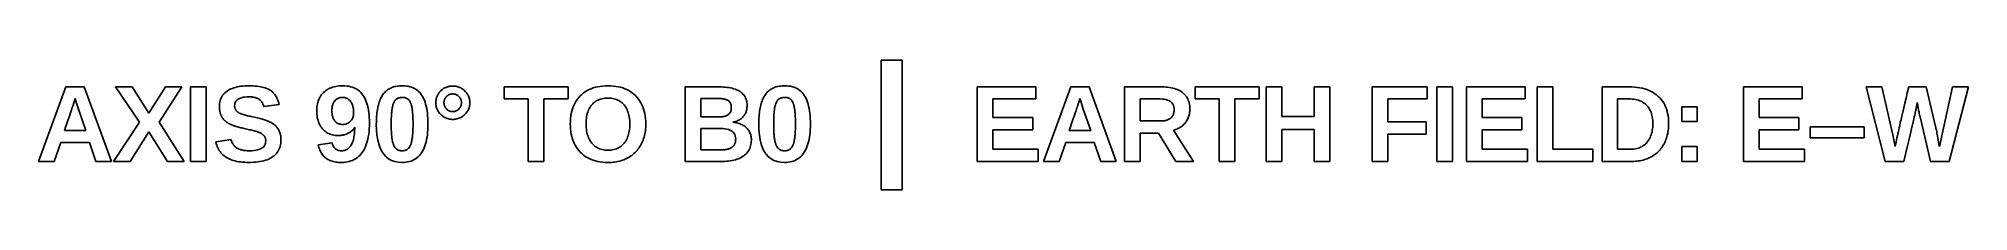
# Model space of a CAD drawing. Header units: metres. Extents: x -41.3 to 41.3, y -33.7 to 33.7.
# Drawn here: x -32.7 to 41.3, y -33.7 to -28.7 of the extents above.
import ezdxf

# ---------------------------------------------------------------- set-up
doc = ezdxf.new("R2010")
doc.units = ezdxf.units.M

msp = doc.modelspace()

# ---------------------------------------------------------------- linework, layer by layer
for p, q in [((0.39999, -28.7), (-0.39999, -28.7)), ((-0.39999, -28.7), (-0.39999, -33.7)), ((0.39999, -33.7), (0.39999, -28.7)), ((-31.6708, -29.7342), (-32.7165, -32.6006)), ((-30.9628, -29.7342), (-31.6708, -29.7342)), ((-31.3651, -30.3451), (-31.3533, -30.3052)), ((-31.3533, -30.3052), (-31.3423, -30.2674)), ((-31.3423, -30.2674), (-31.3322, -30.2318)), ((-31.3322, -30.2318), (-31.329, -30.2204)), ((-31.329, -30.2204), (-31.3168, -30.1756)), ((-31.3168, -30.1756), (-31.2741, -30.316)), ((-31.2741, -30.316), (-31.1866, -30.5927)), ((-29.9212, -32.6006), (-30.9628, -29.7342)), ((-29.127, -29.7342), (-29.7617, -29.7342)), ((-29.7617, -29.7342), (-28.8523, -31.0932)), ((-28.4902, -30.7473), (-29.127, -29.7342)), ((-27.8534, -29.7342), (-28.4902, -30.7473)), ((-28.0935, -31.0932), (-27.2228, -29.7342)), ((-27.2228, -29.7342), (-27.8534, -29.7342)), ((-26.2888, -29.7342), (-26.889, -29.7342)), ((-26.889, -29.7342), (-26.889, -32.6006)), ((-26.2888, -32.6006), (-26.2888, -29.7342)), ((-25.7673, -30.3234), (-25.776, -30.3778)), ((-25.7552, -30.2711), (-25.7673, -30.3234)), ((-25.7397, -30.2211), (-25.7552, -30.2711)), ((-25.7207, -30.1731), (-25.7397, -30.2211)), ((-25.6982, -30.1273), (-25.7207, -30.1731)), ((-25.6723, -30.0837), (-25.6982, -30.1273)), ((-25.6429, -30.0423), (-25.6723, -30.0837)), ((-25.6101, -30.003), (-25.6429, -30.0423)), ((-25.5739, -29.9658), (-25.6101, -30.003)), ((-25.5341, -29.9308), (-25.5739, -29.9658)), ((-25.4909, -29.898), (-25.5341, -29.9308)), ((-25.4445, -29.8674), (-25.4909, -29.898)), ((-25.3948, -29.8393), (-25.4445, -29.8674)), ((-25.3421, -29.8137), (-25.3948, -29.8393)), ((-25.2862, -29.7904), (-25.3421, -29.8137)), ((-25.2271, -29.7697), (-25.2862, -29.7904)), ((-25.1649, -29.7513), (-25.2271, -29.7697)), ((-25.1861, -30.3614), (-25.17, -30.3189)), ((-25.17, -30.3189), (-25.1474, -30.2805)), ((-25.0996, -29.7355), (-25.1649, -29.7513)), ((-25.1474, -30.2805), (-25.1184, -30.2461)), ((-25.1184, -30.2461), (-25.0829, -30.2157)), ((-25.0311, -29.722), (-25.0996, -29.7355)), ((-25.0829, -30.2157), (-25.0409, -30.1895)), ((-25.0409, -30.1895), (-24.9925, -30.1672)), ((-24.9595, -29.711), (-25.0311, -29.722)), ((-24.9925, -30.1672), (-24.9377, -30.149)), ((-24.8847, -29.7025), (-24.9595, -29.711)), ((-24.9377, -30.149), (-24.8764, -30.1349)), ((-24.8068, -29.6964), (-24.8847, -29.7025)), ((-24.8764, -30.1349), (-24.8086, -30.1248)), ((-24.8086, -30.1248), (-24.7345, -30.1187)), ((-24.7258, -29.6927), (-24.8068, -29.6964)), ((-24.7345, -30.1187), (-24.6538, -30.1167)), ((-24.6416, -29.6915), (-24.7258, -29.6927)), ((-24.6538, -30.1167), (-24.6151, -30.1172)), ((-24.5612, -29.6925), (-24.6416, -29.6915)), ((-24.6151, -30.1172), (-24.5777, -30.1189)), ((-24.5777, -30.1189), (-24.5418, -30.1216)), ((-24.4839, -29.6954), (-24.5612, -29.6925)), ((-24.5418, -30.1216), (-24.5073, -30.1255)), ((-24.5073, -30.1255), (-24.4742, -30.1305)), ((-24.4097, -29.7003), (-24.4839, -29.6954)), ((-24.4742, -30.1305), (-24.4425, -30.1366)), ((-24.4425, -30.1366), (-24.4123, -30.1438)), ((-24.4123, -30.1438), (-24.3834, -30.1521)), ((-24.3387, -29.7073), (-24.4097, -29.7003)), ((-24.3834, -30.1521), (-24.3559, -30.1615)), ((-24.3559, -30.1615), (-24.3299, -30.172)), ((-24.2709, -29.7162), (-24.3387, -29.7073)), ((-24.3299, -30.172), (-24.3052, -30.1837)), ((-24.3052, -30.1837), (-24.282, -30.1964)), ((-24.282, -30.1964), (-24.2602, -30.2103)), ((-24.2062, -29.727), (-24.2709, -29.7162)), ((-24.2602, -30.2103), (-24.2396, -30.2252)), ((-24.2396, -30.2252), (-24.2201, -30.2412)), ((-24.2201, -30.2412), (-24.2017, -30.2583)), ((-24.1446, -29.7398), (-24.2062, -29.727)), ((-24.2017, -30.2583), (-24.1844, -30.2765)), ((-24.1844, -30.2765), (-24.1682, -30.2958)), ((-24.1682, -30.2958), (-24.1531, -30.3161)), ((-24.1531, -30.3161), (-24.1391, -30.3376)), ((-24.0861, -29.7547), (-24.1446, -29.7398)), ((-24.1391, -30.3376), (-24.1262, -30.3601)), ((-24.0309, -29.7714), (-24.0861, -29.7547)), ((-23.9787, -29.7902), (-24.0309, -29.7714)), ((-23.9297, -29.8109), (-23.9787, -29.7902)), ((-23.8838, -29.8336), (-23.9297, -29.8109)), ((-23.8411, -29.8583), (-23.8838, -29.8336)), ((-23.8011, -29.8853), (-23.8411, -29.8583)), ((-23.7633, -29.9148), (-23.8011, -29.8853)), ((-23.7277, -29.9469), (-23.7633, -29.9148)), ((-23.6945, -29.9816), (-23.7277, -29.9469)), ((-23.6634, -30.0188), (-23.6945, -29.9816)), ((-23.6347, -30.0586), (-23.6634, -30.0188)), ((-23.6081, -30.1011), (-23.6347, -30.0586)), ((-23.5838, -30.146), (-23.6081, -30.1011)), ((-23.5618, -30.1936), (-23.5838, -30.146)), ((-23.5421, -30.2437), (-23.5618, -30.1936)), ((-23.5245, -30.2964), (-23.5421, -30.2437)), ((-23.5093, -30.3517), (-23.5245, -30.2964)), ((-22.0096, -30.3335), (-22.0235, -30.3925)), ((-21.9925, -30.2768), (-22.0096, -30.3335)), ((-21.9724, -30.2225), (-21.9925, -30.2768)), ((-21.9492, -30.1706), (-21.9724, -30.2225)), ((-21.9229, -30.1209), (-21.9492, -30.1706)), ((-21.8935, -30.0737), (-21.9229, -30.1209)), ((-21.8611, -30.0287), (-21.8935, -30.0737)), ((-21.8255, -29.9861), (-21.8611, -30.0287)), ((-21.7868, -29.9458), (-21.8255, -29.9861)), ((-21.7453, -29.9082), (-21.7868, -29.9458)), ((-21.7012, -29.8736), (-21.7453, -29.9082)), ((-21.6546, -29.8419), (-21.7012, -29.8736)), ((-21.6054, -29.8134), (-21.6546, -29.8419)), ((-21.5537, -29.7878), (-21.6054, -29.8134)), ((-21.4993, -29.7652), (-21.5537, -29.7878)), ((-21.4425, -29.7456), (-21.4993, -29.7652)), ((-21.383, -29.7291), (-21.4425, -29.7456)), ((-21.404, -30.3453), (-21.3905, -30.3211)), ((-21.3905, -30.3211), (-21.3757, -30.2981)), ((-21.321, -29.7155), (-21.383, -29.7291)), ((-21.3757, -30.2981), (-21.3596, -30.2764)), ((-21.3596, -30.2764), (-21.3424, -30.2561)), ((-21.3424, -30.2561), (-21.3242, -30.2374)), ((-21.3242, -30.2374), (-21.3051, -30.2203)), ((-21.2564, -29.705), (-21.321, -29.7155)), ((-21.3051, -30.2203), (-21.285, -30.2049)), ((-21.285, -30.2049), (-21.264, -30.1911)), ((-21.264, -30.1911), (-21.242, -30.1789)), ((-21.1893, -29.6975), (-21.2564, -29.705)), ((-21.242, -30.1789), (-21.2191, -30.1683)), ((-21.2191, -30.1683), (-21.1952, -30.1594)), ((-21.1952, -30.1594), (-21.1704, -30.152)), ((-21.1196, -29.693), (-21.1893, -29.6975)), ((-21.1704, -30.152), (-21.1446, -30.1463)), ((-21.1446, -30.1463), (-21.1179, -30.1423)), ((-21.0473, -29.6915), (-21.1196, -29.693)), ((-21.1179, -30.1423), (-21.0902, -30.1398)), ((-21.0902, -30.1398), (-21.0616, -30.139)), ((-21.0616, -30.139), (-21.0323, -30.14)), ((-20.9697, -29.6936), (-21.0473, -29.6915)), ((-21.0323, -30.14), (-21.0039, -30.1428)), ((-21.0039, -30.1428), (-20.9764, -30.1474)), ((-20.9764, -30.1474), (-20.9498, -30.154)), ((-20.8952, -29.6999), (-20.9697, -29.6936)), ((-20.9498, -30.154), (-20.9242, -30.1624)), ((-20.9242, -30.1624), (-20.8994, -30.1726)), ((-20.8994, -30.1726), (-20.8755, -30.1848)), ((-20.8238, -29.7105), (-20.8952, -29.6999)), ((-20.8755, -30.1848), (-20.8526, -30.1987)), ((-20.8526, -30.1987), (-20.8305, -30.2146)), ((-20.8305, -30.2146), (-20.8094, -30.2323)), ((-20.7555, -29.7253), (-20.8238, -29.7105)), ((-20.8094, -30.2323), (-20.7891, -30.2519)), ((-20.7891, -30.2519), (-20.7698, -30.2734)), ((-20.7698, -30.2734), (-20.7513, -30.2967)), ((-20.6904, -29.7443), (-20.7555, -29.7253)), ((-20.7513, -30.2967), (-20.734, -30.3216)), ((-20.734, -30.3216), (-20.7181, -30.3478)), ((-20.6283, -29.7675), (-20.6904, -29.7443)), ((-20.5694, -29.795), (-20.6283, -29.7675)), ((-20.5136, -29.8267), (-20.5694, -29.795)), ((-20.4609, -29.8626), (-20.5136, -29.8267)), ((-20.4114, -29.9027), (-20.4609, -29.8626)), ((-20.3649, -29.9471), (-20.4114, -29.9027)), ((-20.3216, -29.9957), (-20.3649, -29.9471)), ((-20.2814, -30.0485), (-20.3216, -29.9957)), ((-20.2442, -30.1055), (-20.2814, -30.0485)), ((-20.21, -30.1669), (-20.2442, -30.1055)), ((-20.1788, -30.2324), (-20.21, -30.1669)), ((-20.1505, -30.3022), (-20.1788, -30.2324)), ((-20.1253, -30.3763), (-20.1505, -30.3022)), ((-19.6571, -30.3262), (-19.673, -30.3774)), ((-19.6398, -30.2771), (-19.6571, -30.3262)), ((-19.6214, -30.2301), (-19.6398, -30.2771)), ((-19.6016, -30.1851), (-19.6214, -30.2301)), ((-19.5805, -30.1421), (-19.6016, -30.1851)), ((-19.5582, -30.1011), (-19.5805, -30.1421)), ((-19.5346, -30.0621), (-19.5582, -30.1011)), ((-19.5097, -30.0252), (-19.5346, -30.0621)), ((-19.4836, -29.9903), (-19.5097, -30.0252)), ((-19.4561, -29.9574), (-19.4836, -29.9903)), ((-19.4274, -29.9266), (-19.4561, -29.9574)), ((-19.3974, -29.8977), (-19.4274, -29.9266)), ((-19.3661, -29.8709), (-19.3974, -29.8977)), ((-19.3336, -29.8461), (-19.3661, -29.8709)), ((-19.2996, -29.8232), (-19.3336, -29.8461)), ((-19.264, -29.8022), (-19.2996, -29.8232)), ((-19.2267, -29.783), (-19.264, -29.8022)), ((-19.1878, -29.7656), (-19.2267, -29.783)), ((-19.1473, -29.75), (-19.1878, -29.7656)), ((-19.1051, -29.7363), (-19.1473, -29.75)), ((-19.0613, -29.7244), (-19.1051, -29.7363)), ((-19.1003, -30.3509), (-19.09, -30.3281)), ((-19.09, -30.3281), (-19.0791, -30.3067)), ((-19.0791, -30.3067), (-19.0676, -30.2868)), ((-19.0676, -30.2868), (-19.0555, -30.2683)), ((-19.0158, -29.7143), (-19.0613, -29.7244)), ((-19.0555, -30.2683), (-19.0428, -30.2513)), ((-19.0428, -30.2513), (-19.0295, -30.2357)), ((-19.0295, -30.2357), (-19.0154, -30.2214)), ((-18.9687, -29.7061), (-19.0158, -29.7143)), ((-19.0154, -30.2214), (-19.0002, -30.2082)), ((-19.0002, -30.2082), (-18.9841, -30.1962)), ((-18.9841, -30.1962), (-18.967, -30.1853)), ((-18.92, -29.6997), (-18.9687, -29.7061)), ((-18.967, -30.1853), (-18.9489, -30.1756)), ((-18.9489, -30.1756), (-18.9298, -30.1671)), ((-18.9298, -30.1671), (-18.9097, -30.1596)), ((-18.8696, -29.6951), (-18.92, -29.6997)), ((-18.9097, -30.1596), (-18.8886, -30.1533)), ((-18.8886, -30.1533), (-18.8665, -30.1482)), ((-18.8176, -29.6924), (-18.8696, -29.6951)), ((-18.8665, -30.1482), (-18.8434, -30.1442)), ((-18.8434, -30.1442), (-18.8193, -30.1413)), ((-18.8193, -30.1413), (-18.7942, -30.1396)), ((-18.764, -29.6915), (-18.8176, -29.6924)), ((-18.7942, -30.1396), (-18.7681, -30.139)), ((-18.7681, -30.139), (-18.7435, -30.1396)), ((-18.6873, -29.6936), (-18.764, -29.6915)), ((-18.7435, -30.1396), (-18.7198, -30.1413)), ((-18.7198, -30.1413), (-18.6971, -30.1441)), ((-18.6971, -30.1441), (-18.6752, -30.1481)), ((-18.6139, -29.7002), (-18.6873, -29.6936)), ((-18.6752, -30.1481), (-18.6543, -30.1532)), ((-18.6543, -30.1532), (-18.6343, -30.1594)), ((-18.6343, -30.1594), (-18.6152, -30.1668)), ((-18.6152, -30.1668), (-18.597, -30.1752)), ((-18.5438, -29.7111), (-18.6139, -29.7002)), ((-18.597, -30.1752), (-18.5798, -30.1849)), ((-18.5798, -30.1849), (-18.5634, -30.1956)), ((-18.5634, -30.1956), (-18.548, -30.2075)), ((-18.548, -30.2075), (-18.5335, -30.2205)), ((-18.4768, -29.7263), (-18.5438, -29.7111)), ((-18.5335, -30.2205), (-18.5199, -30.2346)), ((-18.5199, -30.2346), (-18.507, -30.2501)), ((-18.507, -30.2501), (-18.4947, -30.267)), ((-18.4947, -30.267), (-18.4829, -30.2854)), ((-18.4829, -30.2854), (-18.4717, -30.3052)), ((-18.4131, -29.7459), (-18.4768, -29.7263)), ((-18.4717, -30.3052), (-18.4611, -30.3266)), ((-18.4611, -30.3266), (-18.451, -30.3493)), ((-18.3526, -29.7699), (-18.4131, -29.7459)), ((-18.2953, -29.7982), (-18.3526, -29.7699)), ((-18.2413, -29.8309), (-18.2953, -29.7982)), ((-18.1904, -29.868), (-18.2413, -29.8309)), ((-18.1428, -29.9093), (-18.1904, -29.868)), ((-18.0985, -29.9551), (-18.1428, -29.9093)), ((-18.0573, -30.0052), (-18.0985, -29.9551)), ((-18.0194, -30.0597), (-18.0573, -30.0052)), ((-17.9845, -30.1185), (-18.0194, -30.0597)), ((-17.9524, -30.1817), (-17.9845, -30.1185)), ((-17.9231, -30.2494), (-17.9524, -30.1817)), ((-17.8965, -30.3213), (-17.9231, -30.2494)), ((-17.8728, -30.3977), (-17.8965, -30.3213)), ((-17.4831, -30.3157), (-17.4836, -30.3425)), ((-17.4836, -30.3425), (-17.4825, -30.3836)), ((-17.4816, -30.2893), (-17.4831, -30.3157)), ((-17.479, -30.2631), (-17.4816, -30.2893)), ((-17.4754, -30.2373), (-17.479, -30.2631)), ((-17.4708, -30.2118), (-17.4754, -30.2373)), ((-17.4652, -30.1866), (-17.4708, -30.2118)), ((-17.4586, -30.1617), (-17.4652, -30.1866)), ((-17.4509, -30.1372), (-17.4586, -30.1617)), ((-17.4422, -30.1129), (-17.4509, -30.1372)), ((-17.4325, -30.089), (-17.4422, -30.1129)), ((-17.4217, -30.0653), (-17.4325, -30.089)), ((-17.41, -30.042), (-17.4217, -30.0653)), ((-17.3972, -30.019), (-17.41, -30.042)), ((-17.3835, -29.9965), (-17.3972, -30.019)), ((-17.3691, -29.9748), (-17.3835, -29.9965)), ((-17.3539, -29.9539), (-17.3691, -29.9748)), ((-17.338, -29.9337), (-17.3539, -29.9539)), ((-17.3213, -29.9143), (-17.338, -29.9337)), ((-17.3039, -29.8956), (-17.3213, -29.9143)), ((-17.2858, -29.8777), (-17.3039, -29.8956)), ((-17.2669, -29.8605), (-17.2858, -29.8777)), ((-17.2472, -29.8441), (-17.2669, -29.8605)), ((-17.2268, -29.8285), (-17.2472, -29.8441)), ((-17.2057, -29.8136), (-17.2268, -29.8285)), ((-17.1838, -29.7995), (-17.2057, -29.8136)), ((-17.1612, -29.7861), (-17.1838, -29.7995)), ((-17.1703, -30.3425), (-17.1698, -30.3211)), ((-17.1697, -30.3638), (-17.1703, -30.3425)), ((-17.1698, -30.3211), (-17.168, -30.3003)), ((-17.168, -30.3003), (-17.1652, -30.2799)), ((-17.1652, -30.2799), (-17.1612, -30.26)), ((-17.138, -29.7736), (-17.1612, -29.7861)), ((-17.1612, -30.26), (-17.156, -30.2407)), ((-17.156, -30.2407), (-17.1497, -30.2218)), ((-17.1497, -30.2218), (-17.1423, -30.2034)), ((-17.1423, -30.2034), (-17.1337, -30.1855)), ((-17.1145, -29.7621), (-17.138, -29.7736)), ((-17.1337, -30.1855), (-17.124, -30.1681)), ((-17.124, -30.1681), (-17.1132, -30.1512)), ((-17.0906, -29.7516), (-17.1145, -29.7621)), ((-17.1132, -30.1512), (-17.1012, -30.1348)), ((-17.1012, -30.1348), (-17.088, -30.1189)), ((-17.0664, -29.7421), (-17.0906, -29.7516)), ((-17.088, -30.1189), (-17.0737, -30.1034)), ((-17.0737, -30.1034), (-17.0585, -30.0888)), ((-17.0418, -29.7336), (-17.0664, -29.7421)), ((-17.0585, -30.0888), (-17.0428, -30.0754)), ((-17.0428, -30.0754), (-17.0266, -30.0631)), ((-17.0169, -29.7261), (-17.0418, -29.7336)), ((-17.0266, -30.0631), (-17.0097, -30.052)), ((-16.9916, -29.7196), (-17.0169, -29.7261)), ((-17.0097, -30.052), (-16.9923, -30.0421)), ((-16.9923, -30.0421), (-16.9743, -30.0334)), ((-16.966, -29.7141), (-16.9916, -29.7196)), ((-16.9743, -30.0334), (-16.9558, -30.0258)), ((-16.94, -29.7096), (-16.966, -29.7141)), ((-16.9558, -30.0258), (-16.9367, -30.0193)), ((-16.9137, -29.7061), (-16.94, -29.7096)), ((-16.9367, -30.0193), (-16.917, -30.0141)), ((-16.917, -30.0141), (-16.8967, -30.01)), ((-16.887, -29.7036), (-16.9137, -29.7061)), ((-16.8967, -30.01), (-16.8759, -30.0071)), ((-16.86, -29.7021), (-16.887, -29.7036)), ((-16.8759, -30.0071), (-16.8546, -30.0053)), ((-16.8326, -29.7016), (-16.86, -29.7021)), ((-16.8546, -30.0053), (-16.8326, -30.0048)), ((-16.7909, -29.7028), (-16.8326, -29.7016)), ((-16.8326, -30.0048), (-16.811, -30.0053)), ((-16.811, -30.0053), (-16.7899, -30.0071)), ((-16.7501, -29.7061), (-16.7909, -29.7028)), ((-16.7899, -30.0071), (-16.7694, -30.01)), ((-16.7694, -30.01), (-16.7495, -30.014)), ((-16.7104, -29.7117), (-16.7501, -29.7061)), ((-16.7495, -30.014), (-16.7301, -30.0192)), ((-16.7301, -30.0192), (-16.7113, -30.0256)), ((-16.7113, -30.0256), (-16.6931, -30.0331)), ((-16.6717, -29.7195), (-16.7104, -29.7117)), ((-16.6931, -30.0331), (-16.6755, -30.0417)), ((-16.6755, -30.0417), (-16.6584, -30.0516)), ((-16.634, -29.7295), (-16.6717, -29.7195)), ((-16.6584, -30.0516), (-16.6418, -30.0625)), ((-16.6418, -30.0625), (-16.6259, -30.0747)), ((-16.5973, -29.7417), (-16.634, -29.7295)), ((-16.6259, -30.0747), (-16.6105, -30.088)), ((-16.6105, -30.088), (-16.5956, -30.1024)), ((-16.5616, -29.7562), (-16.5973, -29.7417)), ((-16.5956, -30.1024), (-16.5816, -30.1177)), ((-16.5816, -30.1177), (-16.5687, -30.1335)), ((-16.5687, -30.1335), (-16.557, -30.1499)), ((-16.527, -29.7729), (-16.5616, -29.7562)), ((-16.557, -30.1499), (-16.5464, -30.1667)), ((-16.5464, -30.1667), (-16.5368, -30.1841)), ((-16.5368, -30.1841), (-16.5284, -30.2021)), ((-16.5284, -30.2021), (-16.5212, -30.2206)), ((-16.4933, -29.7918), (-16.527, -29.7729)), ((-16.5212, -30.2206), (-16.515, -30.2395)), ((-16.515, -30.2395), (-16.51, -30.2591)), ((-16.51, -30.2591), (-16.506, -30.2791)), ((-16.506, -30.2791), (-16.5032, -30.2997)), ((-16.5032, -30.2997), (-16.5016, -30.3208)), ((-16.5016, -30.3208), (-16.501, -30.3425)), ((-16.501, -30.3425), (-16.5016, -30.3641)), ((-16.4607, -29.813), (-16.4933, -29.7918)), ((-16.429, -29.8364), (-16.4607, -29.813)), ((-16.3984, -29.862), (-16.429, -29.8364)), ((-16.3688, -29.8898), (-16.3984, -29.862)), ((-16.3408, -29.9192), (-16.3688, -29.8898)), ((-16.315, -29.9495), (-16.3408, -29.9192)), ((-16.2915, -29.9807), (-16.315, -29.9495)), ((-16.2703, -30.0128), (-16.2915, -29.9807)), ((-16.2512, -30.0459), (-16.2703, -30.0128)), ((-16.2344, -30.0798), (-16.2512, -30.0459)), ((-16.2199, -30.1146), (-16.2344, -30.0798)), ((-16.2076, -30.1503), (-16.2199, -30.1146)), ((-16.1975, -30.1869), (-16.2076, -30.1503)), ((-16.1897, -30.2245), (-16.1975, -30.1869)), ((-16.1841, -30.2629), (-16.1897, -30.2245)), ((-16.1807, -30.3022), (-16.1841, -30.2629)), ((-16.1796, -30.3425), (-16.1807, -30.3022)), ((-16.1807, -30.3827), (-16.1796, -30.3425)), ((-12.4087, -29.7342), (-14.8622, -29.7342)), ((-14.8622, -29.7342), (-14.8622, -30.198)), ((-14.8622, -30.198), (-13.9366, -30.198)), ((-13.9366, -30.198), (-13.9366, -32.6006)), ((-13.3364, -30.198), (-12.4087, -30.198)), ((-13.3364, -32.6006), (-13.3364, -30.198)), ((-12.4087, -30.198), (-12.4087, -29.7342)), ((-12.0998, -30.2726), (-12.1428, -30.3446)), ((-12.0523, -30.2041), (-12.0998, -30.2726)), ((-12.0002, -30.1393), (-12.0523, -30.2041)), ((-11.9436, -30.078), (-12.0002, -30.1393)), ((-11.883, -30.0208), (-11.9436, -30.078)), ((-11.8189, -29.9682), (-11.883, -30.0208)), ((-11.7512, -29.9202), (-11.8189, -29.9682)), ((-11.68, -29.8767), (-11.7512, -29.9202)), ((-11.6052, -29.8379), (-11.68, -29.8767)), ((-11.5269, -29.8035), (-11.6052, -29.8379)), ((-11.445, -29.7738), (-11.5269, -29.8035)), ((-11.3596, -29.7487), (-11.445, -29.7738)), ((-11.4303, -30.3506), (-11.391, -30.3181)), ((-11.391, -30.3181), (-11.3496, -30.2888)), ((-11.2707, -29.7281), (-11.3596, -29.7487)), ((-11.3496, -30.2888), (-11.3061, -30.2625)), ((-11.3061, -30.2625), (-11.2604, -30.2393)), ((-11.1783, -29.7121), (-11.2707, -29.7281)), ((-11.2604, -30.2393), (-11.2125, -30.2191)), ((-11.2125, -30.2191), (-11.1624, -30.2021)), ((-11.0823, -29.7006), (-11.1783, -29.7121)), ((-11.1624, -30.2021), (-11.1102, -30.1882)), ((-11.1102, -30.1882), (-11.0558, -30.1774)), ((-10.9827, -29.6938), (-11.0823, -29.7006)), ((-11.0558, -30.1774), (-10.9993, -30.1696)), ((-10.9993, -30.1696), (-10.9405, -30.165)), ((-10.8797, -29.6915), (-10.9827, -29.6938)), ((-10.9405, -30.165), (-10.8797, -30.1635)), ((-10.7766, -29.6938), (-10.8797, -29.6915)), ((-10.8797, -30.1635), (-10.8197, -30.165)), ((-10.8197, -30.165), (-10.7618, -30.1697)), ((-10.677, -29.7007), (-10.7766, -29.6938)), ((-10.7618, -30.1697), (-10.706, -30.1775)), ((-10.706, -30.1775), (-10.6523, -30.1884)), ((-10.581, -29.7123), (-10.677, -29.7007)), ((-10.6523, -30.1884), (-10.6007, -30.2024)), ((-10.6007, -30.2024), (-10.5512, -30.2196)), ((-10.4885, -29.7285), (-10.581, -29.7123)), ((-10.5512, -30.2196), (-10.5038, -30.2399)), ((-10.5038, -30.2399), (-10.4584, -30.2632)), ((-10.3995, -29.7493), (-10.4885, -29.7285)), ((-10.4584, -30.2632), (-10.4152, -30.2897)), ((-10.4152, -30.2897), (-10.3741, -30.3194)), ((-10.3141, -29.7747), (-10.3995, -29.7493)), ((-10.3741, -30.3194), (-10.335, -30.3521)), ((-10.2321, -29.8047), (-10.3141, -29.7747)), ((-10.1537, -29.8394), (-10.2321, -29.8047)), ((-10.0789, -29.8787), (-10.1537, -29.8394)), ((-10.0075, -29.9226), (-10.0789, -29.8787)), ((-9.93973, -29.9711), (-10.0075, -29.9226)), ((-9.87544, -30.0243), (-9.93973, -29.9711)), ((-9.81468, -30.0821), (-9.87544, -30.0243)), ((-9.75795, -30.1439), (-9.81468, -30.0821)), ((-9.70576, -30.2091), (-9.75795, -30.1439)), ((-9.65811, -30.2778), (-9.70576, -30.2091)), ((-9.61499, -30.35), (-9.65811, -30.2778)), ((-6.61061, -29.7342), (-7.92278, -29.7342)), ((-7.92278, -29.7342), (-7.92278, -32.6006)), ((-7.32263, -30.8897), (-7.32263, -30.1797)), ((-7.32263, -30.1797), (-6.63908, -30.1797)), ((-6.63908, -30.1797), (-6.60254, -30.1802)), ((-6.53137, -29.7353), (-6.61061, -29.7342)), ((-6.60254, -30.1802), (-6.5674, -30.1816)), ((-6.5674, -30.1816), (-6.53368, -30.1841)), ((-6.53368, -30.1841), (-6.50136, -30.1874)), ((-6.45515, -29.7385), (-6.53137, -29.7353)), ((-6.50136, -30.1874), (-6.47046, -30.1918)), ((-6.47046, -30.1918), (-6.44096, -30.1971)), ((-6.38196, -29.7439), (-6.45515, -29.7385)), ((-6.44096, -30.1971), (-6.41287, -30.2033)), ((-6.41287, -30.2033), (-6.38618, -30.2105)), ((-6.38618, -30.2105), (-6.36092, -30.2187)), ((-6.31178, -29.7514), (-6.38196, -29.7439)), ((-6.36092, -30.2187), (-6.33705, -30.2279)), ((-6.33705, -30.2279), (-6.31461, -30.238)), ((-6.31461, -30.238), (-6.29355, -30.2491)), ((-6.24463, -29.7611), (-6.31178, -29.7514)), ((-6.29355, -30.2491), (-6.27391, -30.2611)), ((-6.27391, -30.2611), (-6.25571, -30.2743)), ((-6.25571, -30.2743), (-6.23895, -30.2888)), ((-6.1805, -29.773), (-6.24463, -29.7611)), ((-6.23895, -30.2888), (-6.22366, -30.3046)), ((-6.22366, -30.3046), (-6.20982, -30.3218)), ((-6.20982, -30.3218), (-6.19743, -30.3402)), ((-6.19743, -30.3402), (-6.18651, -30.36)), ((-6.11938, -29.787), (-6.1805, -29.773)), ((-6.06129, -29.8031), (-6.11938, -29.787)), ((-6.00623, -29.8215), (-6.06129, -29.8031)), ((-5.95418, -29.8419), (-6.00623, -29.8215)), ((-5.90515, -29.8646), (-5.95418, -29.8419)), ((-5.85916, -29.8894), (-5.90515, -29.8646)), ((-5.81618, -29.9163), (-5.85916, -29.8894)), ((-5.77631, -29.9453), (-5.81618, -29.9163)), ((-5.73962, -29.9764), (-5.77631, -29.9453)), ((-5.70613, -30.0096), (-5.73962, -29.9764)), ((-5.67581, -30.0448), (-5.70613, -30.0096)), ((-5.64871, -30.0821), (-5.67581, -30.0448)), ((-5.62479, -30.1214), (-5.64871, -30.0821)), ((-5.60405, -30.1628), (-5.62479, -30.1214)), ((-5.5865, -30.2063), (-5.60405, -30.1628)), ((-5.57214, -30.2518), (-5.5865, -30.2063)), ((-5.56097, -30.2993), (-5.57214, -30.2518)), ((-5.55301, -30.3489), (-5.56097, -30.2993)), ((-4.99036, -30.3262), (-5.00632, -30.3774)), ((-4.97313, -30.2771), (-4.99036, -30.3262)), ((-4.95464, -30.2301), (-4.97313, -30.2771)), ((-4.93486, -30.1851), (-4.95464, -30.2301)), ((-4.9138, -30.1421), (-4.93486, -30.1851)), ((-4.89148, -30.1011), (-4.9138, -30.1421)), ((-4.86787, -30.0621), (-4.89148, -30.1011)), ((-4.84299, -30.0252), (-4.86787, -30.0621)), ((-4.81683, -29.9903), (-4.84299, -30.0252)), ((-4.7894, -29.9574), (-4.81683, -29.9903)), ((-4.76068, -29.9266), (-4.7894, -29.9574)), ((-4.7307, -29.8977), (-4.76068, -29.9266)), ((-4.69943, -29.8709), (-4.7307, -29.8977)), ((-4.6669, -29.8461), (-4.69943, -29.8709)), ((-4.6329, -29.8232), (-4.6669, -29.8461)), ((-4.59727, -29.8022), (-4.6329, -29.8232)), ((-4.56001, -29.783), (-4.59727, -29.8022)), ((-4.5211, -29.7656), (-4.56001, -29.783)), ((-4.48056, -29.75), (-4.5211, -29.7656)), ((-4.43837, -29.7363), (-4.48056, -29.75)), ((-4.39456, -29.7244), (-4.43837, -29.7363)), ((-4.43362, -30.3509), (-4.42331, -30.3281)), ((-4.42331, -30.3281), (-4.41241, -30.3067)), ((-4.41241, -30.3067), (-4.40089, -30.2868)), ((-4.40089, -30.2868), (-4.38879, -30.2683)), ((-4.34911, -29.7143), (-4.39456, -29.7244)), ((-4.38879, -30.2683), (-4.37607, -30.2513)), ((-4.37607, -30.2513), (-4.36276, -30.2357)), ((-4.36276, -30.2357), (-4.34865, -30.2214)), ((-4.302, -29.7061), (-4.34911, -29.7143)), ((-4.34865, -30.2214), (-4.33353, -30.2082)), ((-4.33353, -30.2082), (-4.31741, -30.1962)), ((-4.31741, -30.1962), (-4.30031, -30.1853)), ((-4.25328, -29.6997), (-4.302, -29.7061)), ((-4.30031, -30.1853), (-4.2822, -30.1756)), ((-4.2822, -30.1756), (-4.26309, -30.1671)), ((-4.26309, -30.1671), (-4.24298, -30.1596)), ((-4.20291, -29.6951), (-4.25328, -29.6997)), ((-4.24298, -30.1596), (-4.22186, -30.1533)), ((-4.22186, -30.1533), (-4.19977, -30.1482)), ((-4.15091, -29.6924), (-4.20291, -29.6951)), ((-4.19977, -30.1482), (-4.17665, -30.1442)), ((-4.17665, -30.1442), (-4.15254, -30.1413)), ((-4.15254, -30.1413), (-4.12744, -30.1396)), ((-4.09726, -29.6915), (-4.15091, -29.6924)), ((-4.12744, -30.1396), (-4.10133, -30.139)), ((-4.10133, -30.139), (-4.07677, -30.1396)), ((-4.02063, -29.6936), (-4.09726, -29.6915)), ((-4.07677, -30.1396), (-4.0531, -30.1413)), ((-4.0531, -30.1413), (-4.03035, -30.1441)), ((-4.03035, -30.1441), (-4.0085, -30.1481)), ((-3.94722, -29.7002), (-4.02063, -29.6936)), ((-4.0085, -30.1481), (-3.98758, -30.1532)), ((-3.98758, -30.1532), (-3.96758, -30.1594)), ((-3.96758, -30.1594), (-3.94849, -30.1668)), ((-3.94849, -30.1668), (-3.93031, -30.1752)), ((-3.87704, -29.7111), (-3.94722, -29.7002)), ((-3.93031, -30.1752), (-3.91306, -30.1849)), ((-3.91306, -30.1849), (-3.8967, -30.1956)), ((-3.8967, -30.1956), (-3.88127, -30.2075)), ((-3.88127, -30.2075), (-3.86676, -30.2205)), ((-3.81009, -29.7263), (-3.87704, -29.7111)), ((-3.86676, -30.2205), (-3.85315, -30.2346)), ((-3.85315, -30.2346), (-3.84029, -30.2501)), ((-3.84029, -30.2501), (-3.82797, -30.267)), ((-3.82797, -30.267), (-3.81621, -30.2854)), ((-3.81621, -30.2854), (-3.80501, -30.3052)), ((-3.74637, -29.7459), (-3.81009, -29.7263)), ((-3.80501, -30.3052), (-3.79436, -30.3266)), ((-3.79436, -30.3266), (-3.78426, -30.3493)), ((-3.68587, -29.7699), (-3.74637, -29.7459)), ((-3.62859, -29.7982), (-3.68587, -29.7699)), ((-3.57454, -29.8309), (-3.62859, -29.7982)), ((-3.52371, -29.868), (-3.57454, -29.8309)), ((-3.47612, -29.9093), (-3.52371, -29.868)), ((-3.43175, -29.9551), (-3.47612, -29.9093)), ((-3.39061, -30.0052), (-3.43175, -29.9551)), ((-3.35269, -30.0597), (-3.39061, -30.0052)), ((-3.31778, -30.1185), (-3.35269, -30.0597)), ((-3.28566, -30.1817), (-3.31778, -30.1185)), ((-3.25635, -30.2494), (-3.28566, -30.1817)), ((-3.22981, -30.3213), (-3.25635, -30.2494)), ((-3.20607, -30.3977), (-3.22981, -30.3213)), ((5.53281, -29.7332), (3.27869, -29.7332)), ((3.27869, -29.7332), (3.27869, -32.5997)), ((3.87885, -30.9173), (3.87885, -30.1971)), ((3.87885, -30.1971), (5.53281, -30.1971)), ((5.53281, -30.1971), (5.53281, -29.7332)), ((6.86342, -29.7332), (5.81773, -32.5997)), ((7.57138, -29.7332), (6.86342, -29.7332)), ((7.16493, -30.358), (7.17313, -30.3306)), ((7.17313, -30.3306), (7.18092, -30.3042)), ((7.18092, -30.3042), (7.18834, -30.2788)), ((7.18834, -30.2788), (7.19537, -30.2543)), ((7.19537, -30.2543), (7.20203, -30.2309)), ((7.20203, -30.2309), (7.2052, -30.2195)), ((7.2052, -30.2195), (7.21739, -30.1747)), ((7.21739, -30.1747), (7.26013, -30.3151)), ((7.26013, -30.3151), (7.34758, -30.5918)), ((8.61299, -32.5997), (7.57138, -29.7332)), ((10.3634, -29.7332), (8.9312, -29.7332)), ((8.9312, -29.7332), (8.9312, -32.5997)), ((9.53136, -31.0454), (9.53136, -30.1991)), ((9.53136, -30.1991), (10.3003, -30.1991)), ((10.3003, -30.1991), (10.3786, -30.2016)), ((10.4409, -29.7346), (10.3634, -29.7332)), ((10.3786, -30.2016), (10.4506, -30.2089)), ((10.5156, -29.7385), (10.4409, -29.7346)), ((10.4506, -30.2089), (10.5163, -30.2211)), ((10.5876, -29.745), (10.5156, -29.7385)), ((10.5163, -30.2211), (10.5758, -30.2382)), ((10.5758, -30.2382), (10.629, -30.2602)), ((10.6567, -29.7542), (10.5876, -29.745)), ((10.629, -30.2602), (10.6759, -30.2871)), ((10.7232, -29.7659), (10.6567, -29.7542)), ((10.6759, -30.2871), (10.7166, -30.3189)), ((10.7166, -30.3189), (10.751, -30.3555)), ((10.7868, -29.7803), (10.7232, -29.7659)), ((10.8477, -29.7973), (10.7868, -29.7803)), ((10.9058, -29.8168), (10.8477, -29.7973)), ((10.9611, -29.8391), (10.9058, -29.8168)), ((11.0137, -29.8639), (10.9611, -29.8391)), ((11.0635, -29.8913), (11.0137, -29.8639)), ((11.1105, -29.9213), (11.0635, -29.8913)), ((11.1548, -29.954), (11.1105, -29.9213)), ((11.196, -29.9891), (11.1548, -29.954)), ((11.2339, -30.0265), (11.196, -29.9891)), ((11.2686, -30.0661), (11.2339, -30.0265)), ((11.2999, -30.108), (11.2686, -30.0661)), ((11.3279, -30.1522), (11.2999, -30.108)), ((11.3527, -30.1987), (11.3279, -30.1522)), ((11.3741, -30.2474), (11.3527, -30.1987)), ((11.3923, -30.2984), (11.3741, -30.2474)), ((11.4071, -30.3517), (11.3923, -30.2984)), ((14.0913, -29.7332), (11.6378, -29.7332)), ((11.6378, -29.7332), (11.6378, -30.1971)), ((11.6378, -30.1971), (12.5634, -30.1971)), ((12.5634, -30.1971), (12.5634, -32.5997)), ((13.1636, -30.1971), (14.0913, -30.1971)), ((13.1636, -32.5997), (13.1636, -30.1971)), ((14.0913, -30.1971), (14.0913, -29.7332)), ((14.9554, -29.7332), (14.3552, -29.7332)), ((14.3552, -29.7332), (14.3552, -32.5997)), ((14.9554, -30.8745), (14.9554, -29.7332)), ((16.8046, -29.7332), (16.2045, -29.7332)), ((16.2045, -29.7332), (16.2045, -30.8745)), ((16.8046, -32.5997), (16.8046, -29.7332)), ((20.538, -29.7332), (18.4242, -29.7332)), ((18.4242, -29.7332), (18.4242, -32.5997)), ((19.0244, -31.0841), (19.0244, -30.1971)), ((19.0244, -30.1971), (20.538, -30.1971)), ((20.538, -30.1971), (20.538, -29.7332)), ((21.5099, -29.7332), (20.9098, -29.7332)), ((20.9098, -29.7332), (20.9098, -32.5997)), ((21.5099, -32.5997), (21.5099, -29.7332)), ((24.2944, -29.7332), (22.0403, -29.7332)), ((22.0403, -29.7332), (22.0403, -32.5997)), ((22.6404, -30.9173), (22.6404, -30.1971)), ((22.6404, -30.1971), (24.2944, -30.1971)), ((24.2944, -30.1971), (24.2944, -29.7332)), ((25.3544, -29.7332), (24.7543, -29.7332)), ((24.7543, -29.7332), (24.7543, -32.5997)), ((25.3544, -32.1358), (25.3544, -29.7332)), ((28.2773, -29.7332), (27.2398, -29.7332)), ((27.2398, -29.7332), (27.2398, -32.5997)), ((27.8399, -32.1358), (27.8399, -30.1971)), ((27.8399, -30.1971), (28.2651, -30.1971)), ((28.2651, -30.1971), (28.3325, -30.1985)), ((28.3868, -29.7354), (28.2773, -29.7332)), ((28.3325, -30.1985), (28.3974, -30.2028)), ((28.4924, -29.7419), (28.3868, -29.7354)), ((28.3974, -30.2028), (28.4598, -30.21)), ((28.4598, -30.21), (28.5199, -30.2201)), ((28.5941, -29.7527), (28.4924, -29.7419)), ((28.5199, -30.2201), (28.5775, -30.233)), ((28.5775, -30.233), (28.6326, -30.2489)), ((28.692, -29.7678), (28.5941, -29.7527)), ((28.6326, -30.2489), (28.6853, -30.2676)), ((28.6853, -30.2676), (28.7357, -30.2892)), ((28.786, -29.7873), (28.692, -29.7678)), ((28.7357, -30.2892), (28.7835, -30.3136)), ((28.7835, -30.3136), (28.829, -30.3409)), ((28.8761, -29.8111), (28.786, -29.7873)), ((28.829, -30.3409), (28.872, -30.3712)), ((28.9623, -29.8391), (28.8761, -29.8111)), ((29.0447, -29.8716), (28.9623, -29.8391)), ((29.1231, -29.9083), (29.0447, -29.8716)), ((29.1977, -29.9493), (29.1231, -29.9083)), ((29.2684, -29.9947), (29.1977, -29.9493)), ((29.3353, -30.0444), (29.2684, -29.9947)), ((29.3983, -30.0984), (29.3353, -30.0444)), ((29.4569, -30.1565), (29.3983, -30.0984)), ((29.5109, -30.2183), (29.4569, -30.1565)), ((29.5602, -30.2838), (29.5109, -30.2183)), ((29.6048, -30.3531), (29.5602, -30.2838)), ((34.9179, -29.7332), (32.6638, -29.7332)), ((32.6638, -29.7332), (32.6638, -32.5997)), ((33.264, -30.9173), (33.264, -30.1971)), ((33.264, -30.1971), (34.9179, -30.1971)), ((34.9179, -30.1971), (34.9179, -29.7332)), ((37.9745, -29.7332), (37.3662, -29.7332)), ((37.3662, -29.7332), (38.1046, -32.5997)), ((38.3894, -31.5845), (37.9745, -29.7332)), ((38.8985, -30.1658), (38.8532, -30.3599)), ((38.9474, -29.9569), (38.8985, -30.1658)), ((38.9998, -29.7332), (38.9474, -29.9569)), ((39.6711, -29.7332), (38.9998, -29.7332)), ((39.3219, -30.3696), (39.3293, -30.3293)), ((39.3293, -30.3293), (39.337, -30.3783)), ((40.0332, -31.259), (39.6711, -29.7332)), ((40.6822, -29.7332), (40.3363, -31.3282)), ((40.55, -32.5997), (41.2905, -29.7332)), ((41.2905, -29.7332), (40.6822, -29.7332)), ((-31.6358, -31.1486), (-31.595, -31.0296)), ((-31.595, -31.0296), (-31.5577, -30.9205)), ((-31.5577, -30.9205), (-31.5238, -30.8214)), ((-31.5238, -30.8214), (-31.4934, -30.7322)), ((-31.4934, -30.7322), (-31.4665, -30.653)), ((-31.4665, -30.653), (-31.4431, -30.5838)), ((-31.4431, -30.5838), (-31.4231, -30.5246)), ((-31.4231, -30.5246), (-31.4066, -30.4753)), ((-31.4066, -30.4753), (-31.3935, -30.436)), ((-31.3935, -30.436), (-31.3839, -30.4066)), ((-31.3839, -30.4066), (-31.3778, -30.3872)), ((-31.3778, -30.3872), (-31.3651, -30.3451)), ((-31.1866, -30.5927), (-30.9038, -31.4166)), ((-25.7811, -30.4343), (-25.7829, -30.493)), ((-25.7829, -30.493), (-25.7826, -30.5163)), ((-25.7826, -30.5163), (-25.7819, -30.5391)), ((-25.7819, -30.5391), (-25.7808, -30.5616)), ((-25.776, -30.3778), (-25.7811, -30.4343)), ((-25.7808, -30.5616), (-25.7791, -30.5836)), ((-25.7791, -30.5836), (-25.777, -30.6053)), ((-25.777, -30.6053), (-25.7744, -30.6265)), ((-25.7744, -30.6265), (-25.7714, -30.6473)), ((-25.7714, -30.6473), (-25.7679, -30.6677)), ((-25.7679, -30.6677), (-25.7639, -30.6877)), ((-25.7639, -30.6877), (-25.7594, -30.7073)), ((-25.7594, -30.7073), (-25.7545, -30.7265)), ((-25.7545, -30.7265), (-25.7491, -30.7452)), ((-25.7491, -30.7452), (-25.7432, -30.7636)), ((-25.7432, -30.7636), (-25.7369, -30.7816)), ((-25.7369, -30.7816), (-25.7303, -30.7992)), ((-25.7303, -30.7992), (-25.7232, -30.8164)), ((-25.7232, -30.8164), (-25.7158, -30.8333)), ((-25.7158, -30.8333), (-25.708, -30.8498)), ((-25.708, -30.8498), (-25.6999, -30.866)), ((-25.6999, -30.866), (-25.6914, -30.8818)), ((-25.6914, -30.8818), (-25.6825, -30.8972)), ((-25.6825, -30.8972), (-25.6732, -30.9123)), ((-25.6732, -30.9123), (-25.6635, -30.927)), ((-25.6635, -30.927), (-25.6535, -30.9414)), ((-25.6535, -30.9414), (-25.6431, -30.9554)), ((-25.6431, -30.9554), (-25.6324, -30.9691)), ((-25.6324, -30.9691), (-25.6212, -30.9824)), ((-25.6212, -30.9824), (-25.6097, -30.9954)), ((-25.6097, -30.9954), (-25.5979, -31.0081)), ((-25.5979, -31.0081), (-25.5856, -31.0205)), ((-25.5856, -31.0205), (-25.5731, -31.0326)), ((-25.5731, -31.0326), (-25.5601, -31.0444)), ((-25.5601, -31.0444), (-25.5468, -31.0559)), ((-25.5468, -31.0559), (-25.5332, -31.0671)), ((-25.5332, -31.0671), (-25.5191, -31.078)), ((-25.5191, -31.078), (-25.5048, -31.0886)), ((-25.199, -30.4584), (-25.1958, -30.4079)), ((-25.1987, -30.4754), (-25.199, -30.4584)), ((-25.1976, -30.4919), (-25.1987, -30.4754)), ((-25.1959, -30.5079), (-25.1976, -30.4919)), ((-25.1935, -30.5234), (-25.1959, -30.5079)), ((-25.1958, -30.4079), (-25.1861, -30.3614)), ((-25.1904, -30.5385), (-25.1935, -30.5234)), ((-25.1867, -30.553), (-25.1904, -30.5385)), ((-25.1822, -30.5671), (-25.1867, -30.553)), ((-25.1771, -30.5807), (-25.1822, -30.5671)), ((-25.1712, -30.5939), (-25.1771, -30.5807)), ((-25.1647, -30.6065), (-25.1712, -30.5939)), ((-25.1575, -30.6187), (-25.1647, -30.6065)), ((-25.1496, -30.6303), (-25.1575, -30.6187)), ((-25.1411, -30.6415), (-25.1496, -30.6303)), ((-25.1318, -30.6524), (-25.1411, -30.6415)), ((-25.1219, -30.6629), (-25.1318, -30.6524)), ((-25.1113, -30.6733), (-25.1219, -30.6629)), ((-25.1001, -30.6833), (-25.1113, -30.6733)), ((-25.0882, -30.6931), (-25.1001, -30.6833)), ((-25.0756, -30.7027), (-25.0882, -30.6931)), ((-25.0624, -30.712), (-25.0756, -30.7027)), ((-25.0485, -30.7211), (-25.0624, -30.712)), ((-25.034, -30.7299), (-25.0485, -30.7211)), ((-25.0188, -30.7384), (-25.034, -30.7299)), ((-25.0029, -30.7467), (-25.0188, -30.7384)), ((-24.9863, -30.7548), (-25.0029, -30.7467)), ((-24.9691, -30.7626), (-24.9863, -30.7548)), ((-24.9502, -30.7704), (-24.9691, -30.7626)), ((-24.9286, -30.7785), (-24.9502, -30.7704)), ((-24.9041, -30.7869), (-24.9286, -30.7785)), ((-24.8769, -30.7957), (-24.9041, -30.7869)), ((-24.8469, -30.8047), (-24.8769, -30.7957)), ((-24.8141, -30.814), (-24.8469, -30.8047)), ((-24.7786, -30.8236), (-24.8141, -30.814)), ((-24.7403, -30.8336), (-24.7786, -30.8236)), ((-24.6993, -30.8438), (-24.7403, -30.8336)), ((-24.6554, -30.8543), (-24.6993, -30.8438)), ((-24.6088, -30.8651), (-24.6554, -30.8543)), ((-24.5595, -30.8763), (-24.6088, -30.8651)), ((-24.5073, -30.8877), (-24.5595, -30.8763)), ((-24.4452, -30.9011), (-24.5073, -30.8877)), ((-24.3858, -30.9143), (-24.4452, -30.9011)), ((-24.3292, -30.9274), (-24.3858, -30.9143)), ((-24.2754, -30.9403), (-24.3292, -30.9274)), ((-24.2244, -30.953), (-24.2754, -30.9403)), ((-24.1762, -30.9656), (-24.2244, -30.953)), ((-24.1307, -30.9781), (-24.1762, -30.9656)), ((-24.088, -30.9903), (-24.1307, -30.9781)), ((-24.1262, -30.3601), (-24.1144, -30.3837)), ((-24.1144, -30.3837), (-24.1037, -30.4084)), ((-24.1037, -30.4084), (-24.094, -30.4342)), ((-24.094, -30.4342), (-24.0855, -30.461)), ((-24.0481, -31.0025), (-24.088, -30.9903)), ((-24.0855, -30.461), (-24.0781, -30.489)), ((-24.0781, -30.489), (-23.4962, -30.4096)), ((-24.011, -31.0145), (-24.0481, -31.0025)), ((-23.9767, -31.0263), (-24.011, -31.0145)), ((-23.9451, -31.0379), (-23.9767, -31.0263)), ((-23.9164, -31.0494), (-23.9451, -31.0379)), ((-23.8894, -31.061), (-23.9164, -31.0494)), ((-23.8633, -31.0728), (-23.8894, -31.061)), ((-23.8382, -31.085), (-23.8633, -31.0728)), ((-23.4962, -30.4096), (-23.5093, -30.3517)), ((-22.0467, -30.5834), (-22.0482, -30.6517)), ((-22.0482, -30.6517), (-22.0469, -30.7182)), ((-22.0469, -30.7182), (-22.043, -30.7826)), ((-22.042, -30.5174), (-22.0467, -30.5834)), ((-22.043, -30.7826), (-22.0364, -30.8448)), ((-22.0343, -30.4538), (-22.042, -30.5174)), ((-22.0364, -30.8448), (-22.0271, -30.9049)), ((-22.0235, -30.3925), (-22.0343, -30.4538)), ((-22.0271, -30.9049), (-22.0153, -30.9628)), ((-22.0153, -30.9628), (-22.0008, -31.0185)), ((-22.0008, -31.0185), (-21.9836, -31.0721)), ((-21.9836, -31.0721), (-21.9639, -31.1236)), ((-21.4684, -30.6558), (-21.4678, -30.6191)), ((-21.4678, -30.6918), (-21.4684, -30.6558)), ((-21.4678, -30.6191), (-21.4659, -30.5838)), ((-21.4659, -30.7268), (-21.4678, -30.6918)), ((-21.4659, -30.5838), (-21.4626, -30.5496)), ((-21.4627, -30.7606), (-21.4659, -30.7268)), ((-21.4582, -30.7933), (-21.4627, -30.7606)), ((-21.4626, -30.5496), (-21.4581, -30.5167)), ((-21.4525, -30.8249), (-21.4582, -30.7933)), ((-21.4581, -30.5167), (-21.4523, -30.485)), ((-21.4455, -30.8553), (-21.4525, -30.8249)), ((-21.4523, -30.485), (-21.4453, -30.4546)), ((-21.4372, -30.8847), (-21.4455, -30.8553)), ((-21.4453, -30.4546), (-21.4369, -30.4254)), ((-21.4276, -30.9129), (-21.4372, -30.8847)), ((-21.4369, -30.4254), (-21.4272, -30.3975)), ((-21.4168, -30.94), (-21.4276, -30.9129)), ((-21.4272, -30.3975), (-21.4163, -30.3708)), ((-21.4046, -30.966), (-21.4168, -30.94)), ((-21.4163, -30.3708), (-21.404, -30.3453)), ((-21.3912, -30.9908), (-21.4046, -30.966)), ((-21.3766, -31.0146), (-21.3912, -30.9908)), ((-21.3606, -31.0372), (-21.3766, -31.0146)), ((-21.3435, -31.0584), (-21.3606, -31.0372)), ((-21.3254, -31.0779), (-21.3435, -31.0584)), ((-21.3063, -31.0958), (-21.3254, -31.0779)), ((-20.7744, -31.0741), (-20.7941, -31.0911)), ((-20.7554, -31.0555), (-20.7744, -31.0741)), ((-20.7375, -31.0358), (-20.7554, -31.0555)), ((-20.721, -31.015), (-20.7375, -31.0358)), ((-20.706, -30.9933), (-20.721, -31.015)), ((-20.7181, -30.3478), (-20.7036, -30.3753)), ((-20.6924, -30.9706), (-20.706, -30.9933)), ((-20.7036, -30.3753), (-20.6904, -30.404)), ((-20.6802, -30.9468), (-20.6924, -30.9706)), ((-20.6904, -30.404), (-20.6786, -30.4341)), ((-20.6694, -30.9221), (-20.6802, -30.9468)), ((-20.6786, -30.4341), (-20.6683, -30.4654)), ((-20.6601, -30.8963), (-20.6694, -30.9221)), ((-20.6683, -30.4654), (-20.6593, -30.498)), ((-20.6523, -30.8696), (-20.6601, -30.8963)), ((-20.6593, -30.498), (-20.6517, -30.532)), ((-20.6458, -30.8418), (-20.6523, -30.8696)), ((-20.6517, -30.532), (-20.6454, -30.5672)), ((-20.6408, -30.8131), (-20.6458, -30.8418)), ((-20.6454, -30.5672), (-20.6406, -30.6037)), ((-20.6372, -30.7833), (-20.6408, -30.8131)), ((-20.6406, -30.6037), (-20.6371, -30.6414)), ((-20.6351, -30.7526), (-20.6372, -30.7833)), ((-20.6371, -30.6414), (-20.635, -30.6805)), ((-20.6344, -30.7209), (-20.6351, -30.7526)), ((-20.635, -30.6805), (-20.6344, -30.7209)), ((-20.103, -30.4546), (-20.1253, -30.3763)), ((-20.0836, -30.5371), (-20.103, -30.4546)), ((-20.0673, -30.6239), (-20.0836, -30.5371)), ((-20.0539, -30.715), (-20.0673, -30.6239)), ((-20.0435, -30.8102), (-20.0539, -30.715)), ((-20.0361, -30.9098), (-20.0435, -30.8102)), ((-20.0316, -31.0136), (-20.0361, -30.9098)), ((-20.0301, -31.1216), (-20.0316, -31.0136)), ((-19.7623, -31.0125), (-19.7643, -31.0883)), ((-19.7592, -30.9389), (-19.7623, -31.0125)), ((-19.7547, -30.8676), (-19.7592, -30.9389)), ((-19.7489, -30.7985), (-19.7547, -30.8676)), ((-19.7419, -30.7316), (-19.7489, -30.7985)), ((-19.7336, -30.667), (-19.7419, -30.7316)), ((-19.7241, -30.6046), (-19.7336, -30.667)), ((-19.7132, -30.5444), (-19.7241, -30.6046)), ((-19.7011, -30.4865), (-19.7132, -30.5444)), ((-19.6877, -30.4308), (-19.7011, -30.4865)), ((-19.673, -30.3774), (-19.6877, -30.4308)), ((-19.193, -31.1064), (-19.1924, -31.0485)), ((-19.1924, -31.0485), (-19.1913, -30.9928)), ((-19.1913, -30.9928), (-19.1897, -30.9391)), ((-19.1897, -30.9391), (-19.1877, -30.8876)), ((-19.1877, -30.8876), (-19.1852, -30.8381)), ((-19.1852, -30.8381), (-19.1823, -30.7908)), ((-19.1823, -30.7908), (-19.179, -30.7456)), ((-19.179, -30.7456), (-19.1752, -30.7024)), ((-19.1752, -30.7024), (-19.171, -30.6614)), ((-19.171, -30.6614), (-19.1663, -30.6225)), ((-19.1663, -30.6225), (-19.1612, -30.5857)), ((-19.1612, -30.5857), (-19.1556, -30.551)), ((-19.1556, -30.551), (-19.1495, -30.5181)), ((-19.1495, -30.5181), (-19.1428, -30.4866)), ((-19.1428, -30.4866), (-19.1355, -30.4566)), ((-19.1355, -30.4566), (-19.1276, -30.428)), ((-19.1276, -30.428), (-19.1191, -30.4008)), ((-19.1191, -30.4008), (-19.11, -30.3751)), ((-19.11, -30.3751), (-19.1003, -30.3509)), ((-18.451, -30.3493), (-18.4414, -30.3736)), ((-18.4414, -30.3736), (-18.4324, -30.3993)), ((-18.4324, -30.3993), (-18.424, -30.4265)), ((-18.424, -30.4265), (-18.4161, -30.4552)), ((-18.4161, -30.4552), (-18.4088, -30.4853)), ((-18.4088, -30.4853), (-18.402, -30.5169)), ((-18.402, -30.5169), (-18.3958, -30.55)), ((-18.3958, -30.55), (-18.3901, -30.5848)), ((-18.3901, -30.5848), (-18.3848, -30.6218)), ((-18.3848, -30.6218), (-18.38, -30.6608)), ((-18.38, -30.6608), (-18.3757, -30.702)), ((-18.3757, -30.702), (-18.3718, -30.7452)), ((-18.3718, -30.7452), (-18.3683, -30.7905)), ((-18.3683, -30.7905), (-18.3654, -30.8379)), ((-18.3654, -30.8379), (-18.3628, -30.8874)), ((-18.3628, -30.8874), (-18.3608, -30.939)), ((-18.3608, -30.939), (-18.3592, -30.9927)), ((-18.3592, -30.9927), (-18.358, -31.0485)), ((-18.358, -31.0485), (-18.3573, -31.1064)), ((-17.8519, -30.4785), (-17.8728, -30.3977)), ((-17.8337, -30.5636), (-17.8519, -30.4785)), ((-17.8183, -30.6531), (-17.8337, -30.5636)), ((-17.8058, -30.747), (-17.8183, -30.6531)), ((-17.796, -30.8453), (-17.8058, -30.747)), ((-17.789, -30.9479), (-17.796, -30.8453)), ((-17.7848, -31.055), (-17.789, -30.9479)), ((-17.7834, -31.1664), (-17.7848, -31.055)), ((-17.4825, -30.3836), (-17.4791, -30.4237)), ((-17.4791, -30.4237), (-17.4734, -30.4628)), ((-17.4734, -30.4628), (-17.4655, -30.5009)), ((-17.4655, -30.5009), (-17.4553, -30.538)), ((-17.4553, -30.538), (-17.4429, -30.574)), ((-17.4429, -30.574), (-17.4282, -30.6091)), ((-17.4282, -30.6091), (-17.4112, -30.6431)), ((-17.4112, -30.6431), (-17.392, -30.6761)), ((-17.392, -30.6761), (-17.3705, -30.7082)), ((-17.3705, -30.7082), (-17.3467, -30.7392)), ((-17.3467, -30.7392), (-17.3207, -30.7692)), ((-17.3207, -30.7692), (-17.2924, -30.7982)), ((-17.2924, -30.7982), (-17.2625, -30.8256)), ((-17.2625, -30.8256), (-17.2317, -30.8508)), ((-17.2317, -30.8508), (-17.2, -30.8737)), ((-17.2, -30.8737), (-17.1674, -30.8946)), ((-17.168, -30.3847), (-17.1697, -30.3638)), ((-17.165, -30.4051), (-17.168, -30.3847)), ((-17.1674, -30.8946), (-17.1339, -30.9132)), ((-17.1609, -30.4251), (-17.165, -30.4051)), ((-17.1556, -30.4446), (-17.1609, -30.4251)), ((-17.1491, -30.4636), (-17.1556, -30.4446)), ((-17.1414, -30.4821), (-17.1491, -30.4636)), ((-17.1326, -30.5002), (-17.1414, -30.4821)), ((-17.1339, -30.9132), (-17.0994, -30.9296)), ((-17.1225, -30.5178), (-17.1326, -30.5002)), ((-17.1113, -30.535), (-17.1225, -30.5178)), ((-17.099, -30.5516), (-17.1113, -30.535)), ((-17.0994, -30.9296), (-17.064, -30.9439)), ((-17.0854, -30.5678), (-17.099, -30.5516)), ((-17.0706, -30.5836), (-17.0854, -30.5678)), ((-17.0551, -30.5984), (-17.0706, -30.5836)), ((-17.064, -30.9439), (-17.0278, -30.9559)), ((-17.039, -30.6122), (-17.0551, -30.5984)), ((-17.0226, -30.6247), (-17.039, -30.6122)), ((-17.0278, -30.9559), (-16.9906, -30.9658)), ((-17.0056, -30.636), (-17.0226, -30.6247)), ((-16.9882, -30.6461), (-17.0056, -30.636)), ((-16.9906, -30.9658), (-16.9524, -30.9734)), ((-16.9704, -30.6551), (-16.9882, -30.6461)), ((-16.9521, -30.6628), (-16.9704, -30.6551)), ((-16.9524, -30.9734), (-16.9134, -30.9789)), ((-16.9333, -30.6694), (-16.9521, -30.6628)), ((-16.9141, -30.6747), (-16.9333, -30.6694)), ((-16.8944, -30.6789), (-16.9141, -30.6747)), ((-16.9134, -30.9789), (-16.8735, -30.9822)), ((-16.8743, -30.6819), (-16.8944, -30.6789)), ((-16.8537, -30.6837), (-16.8743, -30.6819)), ((-16.8735, -30.9822), (-16.8326, -30.9833)), ((-16.8326, -30.6843), (-16.8537, -30.6837)), ((-16.8119, -30.6837), (-16.8326, -30.6843)), ((-16.8326, -30.9833), (-16.7912, -30.9822)), ((-16.7916, -30.6819), (-16.8119, -30.6837)), ((-16.7718, -30.679), (-16.7916, -30.6819)), ((-16.7912, -30.9822), (-16.7507, -30.9789)), ((-16.7524, -30.6748), (-16.7718, -30.679)), ((-16.7335, -30.6695), (-16.7524, -30.6748)), ((-16.7507, -30.9789), (-16.7112, -30.9733)), ((-16.715, -30.663), (-16.7335, -30.6695)), ((-16.697, -30.6553), (-16.715, -30.663)), ((-16.7112, -30.9733), (-16.6727, -30.9655)), ((-16.6795, -30.6465), (-16.697, -30.6553)), ((-16.6624, -30.6365), (-16.6795, -30.6465)), ((-16.6727, -30.9655), (-16.6351, -30.9555)), ((-16.6458, -30.6253), (-16.6624, -30.6365)), ((-16.6296, -30.6129), (-16.6458, -30.6253)), ((-16.6351, -30.9555), (-16.5985, -30.9432)), ((-16.6139, -30.5993), (-16.6296, -30.6129)), ((-16.5986, -30.5846), (-16.6139, -30.5993)), ((-16.5842, -30.569), (-16.5986, -30.5846)), ((-16.5985, -30.9432), (-16.5629, -30.9287)), ((-16.5709, -30.5529), (-16.5842, -30.569)), ((-16.5588, -30.5363), (-16.5709, -30.5529)), ((-16.5629, -30.9287), (-16.5283, -30.912)), ((-16.5478, -30.5192), (-16.5588, -30.5363)), ((-16.538, -30.5016), (-16.5478, -30.5192)), ((-16.5293, -30.4834), (-16.538, -30.5016)), ((-16.5218, -30.4648), (-16.5293, -30.4834)), ((-16.5283, -30.912), (-16.4947, -30.8931)), ((-16.5154, -30.4457), (-16.5218, -30.4648)), ((-16.5102, -30.4261), (-16.5154, -30.4457)), ((-16.5062, -30.4059), (-16.5102, -30.4261)), ((-16.5033, -30.3853), (-16.5062, -30.4059)), ((-16.5016, -30.3641), (-16.5033, -30.3853)), ((-16.4947, -30.8931), (-16.462, -30.872)), ((-16.462, -30.872), (-16.4303, -30.8486)), ((-16.4303, -30.8486), (-16.3996, -30.823)), ((-16.3996, -30.823), (-16.3698, -30.7951)), ((-16.3698, -30.7951), (-16.3417, -30.7657)), ((-16.3417, -30.7657), (-16.3158, -30.7354)), ((-16.3158, -30.7354), (-16.2921, -30.7042)), ((-16.2921, -30.7042), (-16.2708, -30.6721)), ((-16.2708, -30.6721), (-16.2516, -30.6391)), ((-16.2516, -30.6391), (-16.2347, -30.6052)), ((-16.2347, -30.6052), (-16.2201, -30.5704)), ((-16.2201, -30.5704), (-16.2077, -30.5346)), ((-16.2077, -30.5346), (-16.1976, -30.498)), ((-16.1976, -30.498), (-16.1897, -30.4605)), ((-16.1897, -30.4605), (-16.1841, -30.422)), ((-16.1841, -30.422), (-16.1807, -30.3827)), ((-12.3238, -31.0499), (-12.3261, -31.1542)), ((-12.317, -30.9492), (-12.3238, -31.0499)), ((-12.3057, -30.852), (-12.317, -30.9492)), ((-12.2899, -30.7585), (-12.3057, -30.852)), ((-12.2695, -30.6685), (-12.2899, -30.7585)), ((-12.2446, -30.5822), (-12.2695, -30.6685)), ((-12.2152, -30.4994), (-12.2446, -30.5822)), ((-12.1813, -30.4202), (-12.2152, -30.4994)), ((-12.1428, -30.3446), (-12.1813, -30.4202)), ((-11.7206, -31.0834), (-11.7167, -31.0151)), ((-11.7167, -31.0151), (-11.7102, -30.9492)), ((-11.7102, -30.9492), (-11.7011, -30.8858)), ((-11.7011, -30.8858), (-11.6894, -30.8248)), ((-11.6894, -30.8248), (-11.6751, -30.7663)), ((-11.6751, -30.7663), (-11.6582, -30.7102)), ((-11.6582, -30.7102), (-11.6387, -30.6565)), ((-11.6387, -30.6565), (-11.6166, -30.6053)), ((-11.6166, -30.6053), (-11.5919, -30.5565)), ((-11.5919, -30.5565), (-11.5646, -30.5102)), ((-11.5646, -30.5102), (-11.5347, -30.4663)), ((-11.5347, -30.4663), (-11.5022, -30.4249)), ((-11.5022, -30.4249), (-11.4673, -30.3862)), ((-11.4673, -30.3862), (-11.4303, -30.3506)), ((-10.335, -30.3521), (-10.2981, -30.3879)), ((-10.2981, -30.3879), (-10.2632, -30.4269)), ((-10.2632, -30.4269), (-10.2307, -30.4686)), ((-10.2307, -30.4686), (-10.2008, -30.5127)), ((-10.2008, -30.5127), (-10.1735, -30.5592)), ((-10.1735, -30.5592), (-10.1488, -30.608)), ((-10.1488, -30.608), (-10.1267, -30.6592)), ((-10.1267, -30.6592), (-10.1072, -30.7128)), ((-10.1072, -30.7128), (-10.0903, -30.7687)), ((-10.0903, -30.7687), (-10.076, -30.827)), ((-10.076, -30.827), (-10.0643, -30.8877)), ((-10.0643, -30.8877), (-10.0552, -30.9508)), ((-10.0552, -30.9508), (-10.0487, -31.0162)), ((-10.0487, -31.0162), (-10.0448, -31.084)), ((-9.57642, -30.4256), (-9.61499, -30.35)), ((-9.54239, -30.5046), (-9.57642, -30.4256)), ((-9.51288, -30.5871), (-9.54239, -30.5046)), ((-9.48793, -30.673), (-9.51288, -30.5871)), ((-9.4675, -30.7623), (-9.48793, -30.673)), ((-9.45161, -30.8551), (-9.4675, -30.7623)), ((-9.44028, -30.9514), (-9.45161, -30.8551)), ((-9.43346, -31.0511), (-9.44028, -30.9514)), ((-9.4312, -31.1542), (-9.43346, -31.0511)), ((-6.63499, -30.8897), (-7.32263, -30.8897)), ((-6.59669, -30.8892), (-6.63499, -30.8897)), ((-6.56006, -30.8876), (-6.59669, -30.8892)), ((-6.52505, -30.885), (-6.56006, -30.8876)), ((-6.49171, -30.8813), (-6.52505, -30.885)), ((-6.46001, -30.8766), (-6.49171, -30.8813)), ((-6.42996, -30.8709), (-6.46001, -30.8766)), ((-6.40157, -30.8641), (-6.42996, -30.8709)), ((-6.3748, -30.8562), (-6.40157, -30.8641)), ((-6.3497, -30.8473), (-6.3748, -30.8562)), ((-6.32625, -30.8374), (-6.3497, -30.8473)), ((-6.30444, -30.8264), (-6.32625, -30.8374)), ((-6.28429, -30.8143), (-6.30444, -30.8264)), ((-6.26579, -30.8012), (-6.28429, -30.8143)), ((-6.24878, -30.7871), (-6.26579, -30.8012)), ((-6.23314, -30.7719), (-6.24878, -30.7871)), ((-6.21886, -30.7557), (-6.23314, -30.7719)), ((-6.20593, -30.7384), (-6.21886, -30.7557)), ((-6.19437, -30.7201), (-6.20593, -30.7384)), ((-6.18416, -30.7007), (-6.19437, -30.7201)), ((-6.18651, -30.36), (-6.17705, -30.3812)), ((-6.17531, -30.6803), (-6.18416, -30.7007)), ((-6.17705, -30.3812), (-6.16904, -30.4036)), ((-6.16783, -30.6588), (-6.17531, -30.6803)), ((-6.16904, -30.4036), (-6.16248, -30.4274)), ((-6.16171, -30.6363), (-6.16783, -30.6588)), ((-6.16248, -30.4274), (-6.15738, -30.4525)), ((-6.15695, -30.6127), (-6.16171, -30.6363)), ((-6.15738, -30.4525), (-6.15375, -30.4789)), ((-6.15355, -30.5881), (-6.15695, -30.6127)), ((-6.15375, -30.4789), (-6.15155, -30.5067)), ((-6.1515, -30.5624), (-6.15355, -30.5881)), ((-6.15155, -30.5067), (-6.15083, -30.5357)), ((-6.15083, -30.5357), (-6.1515, -30.5624)), ((-6.05212, -31.0834), (-6.01207, -31.0724)), ((-6.01207, -31.0724), (-5.97369, -31.0601)), ((-5.97369, -31.0601), (-5.937, -31.0465)), ((-5.937, -31.0465), (-5.90196, -31.0317)), ((-5.90196, -31.0317), (-5.86859, -31.0155)), ((-5.86859, -31.0155), (-5.83691, -30.9981)), ((-5.83691, -30.9981), (-5.8069, -30.9793)), ((-5.8069, -30.9793), (-5.77855, -30.9593)), ((-5.77855, -30.9593), (-5.75189, -30.938)), ((-5.75189, -30.938), (-5.7269, -30.9154)), ((-5.7269, -30.9154), (-5.70357, -30.8915)), ((-5.70357, -30.8915), (-5.68193, -30.8663)), ((-5.68193, -30.8663), (-5.66191, -30.8401)), ((-5.66191, -30.8401), (-5.64349, -30.8129)), ((-5.64349, -30.8129), (-5.62668, -30.7848)), ((-5.62668, -30.7848), (-5.61148, -30.7558)), ((-5.61148, -30.7558), (-5.59787, -30.7259)), ((-5.59787, -30.7259), (-5.58586, -30.6951)), ((-5.58586, -30.6951), (-5.57545, -30.6635)), ((-5.57545, -30.6635), (-5.56664, -30.6309)), ((-5.56664, -30.6309), (-5.55943, -30.5974)), ((-5.55943, -30.5974), (-5.55383, -30.563)), ((-5.55383, -30.563), (-5.54984, -30.5277)), ((-5.54822, -30.4006), (-5.55301, -30.3489)), ((-5.54984, -30.5277), (-5.54742, -30.4915)), ((-5.54663, -30.4544), (-5.54822, -30.4006)), ((-5.54742, -30.4915), (-5.54663, -30.4544)), ((-5.09563, -31.0125), (-5.09755, -31.0883)), ((-5.09244, -30.9389), (-5.09563, -31.0125)), ((-5.08797, -30.8676), (-5.09244, -30.9389)), ((-5.08223, -30.7985), (-5.08797, -30.8676)), ((-5.07521, -30.7316), (-5.08223, -30.7985)), ((-5.06693, -30.667), (-5.07521, -30.7316)), ((-5.05734, -30.6046), (-5.06693, -30.667)), ((-5.04651, -30.5444), (-5.05734, -30.6046)), ((-5.03438, -30.4865), (-5.04651, -30.5444)), ((-5.02098, -30.4308), (-5.03438, -30.4865)), ((-5.00632, -30.3774), (-5.02098, -30.4308)), ((-4.52631, -31.1064), (-4.52563, -31.0485)), ((-4.52563, -31.0485), (-4.52452, -30.9928)), ((-4.52452, -30.9928), (-4.52296, -30.9391)), ((-4.52296, -30.9391), (-4.52097, -30.8876)), ((-4.52097, -30.8876), (-4.51852, -30.8381)), ((-4.51852, -30.8381), (-4.51562, -30.7908)), ((-4.51562, -30.7908), (-4.51228, -30.7456)), ((-4.51228, -30.7456), (-4.5085, -30.7024)), ((-4.5085, -30.7024), (-4.50427, -30.6614)), ((-4.50427, -30.6614), (-4.4996, -30.6225)), ((-4.4996, -30.6225), (-4.49448, -30.5857)), ((-4.49448, -30.5857), (-4.48891, -30.551)), ((-4.48891, -30.551), (-4.48282, -30.5181)), ((-4.48282, -30.5181), (-4.47612, -30.4866)), ((-4.47612, -30.4866), (-4.46883, -30.4566)), ((-4.46883, -30.4566), (-4.46092, -30.428)), ((-4.46092, -30.428), (-4.45242, -30.4008)), ((-4.45242, -30.4008), (-4.44333, -30.3751)), ((-4.44333, -30.3751), (-4.43362, -30.3509)), ((-3.78426, -30.3493), (-3.7747, -30.3736)), ((-3.7747, -30.3736), (-3.76572, -30.3993)), ((-3.76572, -30.3993), (-3.75728, -30.4265)), ((-3.75728, -30.4265), (-3.74939, -30.4552)), ((-3.74939, -30.4552), (-3.74207, -30.4853)), ((-3.74207, -30.4853), (-3.73529, -30.5169)), ((-3.73529, -30.5169), (-3.72906, -30.55)), ((-3.72906, -30.55), (-3.72334, -30.5848)), ((-3.72334, -30.5848), (-3.71809, -30.6218)), ((-3.71809, -30.6218), (-3.71329, -30.6608)), ((-3.71329, -30.6608), (-3.70894, -30.702)), ((-3.70894, -30.702), (-3.70505, -30.7452)), ((-3.70505, -30.7452), (-3.70161, -30.7905)), ((-3.70161, -30.7905), (-3.69864, -30.8379)), ((-3.69864, -30.8379), (-3.69612, -30.8874)), ((-3.69612, -30.8874), (-3.69406, -30.939)), ((-3.69406, -30.939), (-3.69246, -30.9927)), ((-3.69246, -30.9927), (-3.69131, -31.0485)), ((-3.69131, -31.0485), (-3.69063, -31.1064)), ((-3.18513, -30.4785), (-3.20607, -30.3977)), ((-3.16698, -30.5636), (-3.18513, -30.4785)), ((-3.15163, -30.6531), (-3.16698, -30.5636)), ((-3.13905, -30.747), (-3.15163, -30.6531)), ((-3.12927, -30.8453), (-3.13905, -30.747)), ((-3.1223, -30.9479), (-3.12927, -30.8453)), ((-3.1181, -31.055), (-3.1223, -30.9479)), ((-3.11671, -31.1664), (-3.1181, -31.055)), ((5.40869, -30.9173), (3.87885, -30.9173)), ((5.40869, -31.3811), (5.40869, -30.9173)), ((6.89842, -31.1477), (6.93921, -31.0286)), ((6.93921, -31.0286), (7.01038, -30.8204)), ((7.01038, -30.8204), (7.04076, -30.7313)), ((7.04076, -30.7313), (7.06767, -30.6521)), ((7.06767, -30.6521), (7.09113, -30.5829)), ((7.09113, -30.5829), (7.11111, -30.5236)), ((7.11111, -30.5236), (7.12762, -30.4743)), ((7.12762, -30.4743), (7.14067, -30.435)), ((7.14067, -30.435), (7.15025, -30.4057)), ((7.15025, -30.4057), (7.15637, -30.3863)), ((7.15637, -30.3863), (7.16493, -30.358)), ((7.34758, -30.5918), (7.63037, -31.4157)), ((10.3166, -31.0454), (9.53136, -31.0454)), ((10.3547, -31.0448), (10.3166, -31.0454)), ((10.3914, -31.0427), (10.3547, -31.0448)), ((10.4265, -31.0394), (10.3914, -31.0427)), ((10.4603, -31.0346), (10.4265, -31.0394)), ((10.4926, -31.0286), (10.4603, -31.0346)), ((10.5235, -31.0212), (10.4926, -31.0286)), ((10.5529, -31.0124), (10.5235, -31.0212)), ((10.5809, -31.0023), (10.5529, -31.0124)), ((10.6074, -30.9908), (10.5809, -31.0023)), ((10.6325, -30.978), (10.6074, -30.9908)), ((10.6561, -30.9639), (10.6325, -30.978)), ((10.6783, -30.9484), (10.6561, -30.9639)), ((10.6991, -30.9315), (10.6783, -30.9484)), ((10.7183, -30.9134), (10.6991, -30.9315)), ((10.7361, -30.8943), (10.7183, -30.9134)), ((10.7522, -30.8741), (10.7361, -30.8943)), ((10.751, -30.3555), (10.7792, -30.3971)), ((10.7669, -30.8527), (10.7522, -30.8741)), ((10.78, -30.8303), (10.7669, -30.8527)), ((10.7792, -30.3971), (10.8011, -30.4435)), ((10.7915, -30.8068), (10.78, -30.8303)), ((10.8015, -30.7823), (10.7915, -30.8068)), ((10.8011, -30.4435), (10.8168, -30.4948)), ((10.81, -30.7566), (10.8015, -30.7823)), ((10.8169, -30.7299), (10.81, -30.7566)), ((10.8168, -30.4948), (10.8261, -30.551)), ((10.8223, -30.7021), (10.8169, -30.7299)), ((10.8262, -30.6732), (10.8223, -30.7021)), ((10.8261, -30.551), (10.8293, -30.6121)), ((10.8285, -30.6432), (10.8262, -30.6732)), ((10.8293, -30.6121), (10.8285, -30.6432)), ((11.2626, -31.1075), (11.2879, -31.0734)), ((11.2879, -31.0734), (11.3111, -31.0383)), ((11.3111, -31.0383), (11.3324, -31.0022)), ((11.3324, -31.0022), (11.3516, -30.9651)), ((11.3516, -30.9651), (11.3688, -30.9271)), ((11.3688, -30.9271), (11.3839, -30.8881)), ((11.3839, -30.8881), (11.3971, -30.8481)), ((11.3971, -30.8481), (11.4082, -30.8071)), ((11.4187, -30.4073), (11.4071, -30.3517)), ((11.4082, -30.8071), (11.4173, -30.7652)), ((11.4173, -30.7652), (11.4244, -30.7223)), ((11.4269, -30.4652), (11.4187, -30.4073)), ((11.4244, -30.7223), (11.4295, -30.6784)), ((11.4319, -30.5253), (11.4269, -30.4652)), ((11.4295, -30.6784), (11.4325, -30.6335)), ((11.4335, -30.5877), (11.4319, -30.5253)), ((11.4325, -30.6335), (11.4335, -30.5877)), ((16.2045, -30.8745), (14.9554, -30.8745)), ((24.1703, -30.9173), (22.6404, -30.9173)), ((24.1703, -31.3811), (24.1703, -30.9173)), ((28.872, -30.3712), (28.9126, -30.4042)), ((28.9126, -30.4042), (28.9507, -30.4402)), ((28.9507, -30.4402), (28.9862, -30.4789)), ((28.9862, -30.4789), (29.0189, -30.5202)), ((29.0189, -30.5202), (29.0487, -30.5641)), ((29.0487, -30.5641), (29.0757, -30.6105)), ((29.0757, -30.6105), (29.0999, -30.6596)), ((29.0999, -30.6596), (29.1212, -30.7112)), ((29.1212, -30.7112), (29.1396, -30.7654)), ((29.1396, -30.7654), (29.1553, -30.8222)), ((29.1553, -30.8222), (29.168, -30.8816)), ((29.168, -30.8816), (29.178, -30.9436)), ((29.178, -30.9436), (29.1851, -31.0082)), ((29.1851, -31.0082), (29.1894, -31.0754)), ((29.1894, -31.0754), (29.1908, -31.1451)), ((29.6447, -30.4261), (29.6048, -30.3531)), ((29.6799, -30.5029), (29.6447, -30.4261)), ((29.7105, -30.5834), (29.6799, -30.5029)), ((29.7363, -30.6677), (29.7105, -30.5834)), ((29.7574, -30.7557), (29.7363, -30.6677)), ((29.7738, -30.8474), (29.7574, -30.7557)), ((29.7856, -30.9429), (29.7738, -30.8474)), ((29.7926, -31.0421), (29.7856, -30.9429)), ((29.795, -31.1451), (29.7926, -31.0421)), ((30.8863, -30.4962), (30.3004, -30.4962)), ((30.3004, -30.4962), (30.3004, -31.0698)), ((30.3004, -31.0698), (30.8863, -31.0698)), ((30.8863, -31.0698), (30.8863, -30.4962)), ((34.7938, -30.9173), (33.264, -30.9173)), ((34.7938, -31.3811), (34.7938, -30.9173)), ((38.7072, -30.9894), (38.6795, -31.11)), ((38.7384, -30.8541), (38.7072, -30.9894)), ((38.7731, -30.7041), (38.7384, -30.8541)), ((38.8114, -30.5394), (38.7731, -30.7041)), ((38.8532, -30.3599), (38.8114, -30.5394)), ((39.1092, -31.345), (39.1714, -31.077)), ((39.1714, -31.077), (39.196, -30.9711)), ((39.196, -30.9711), (39.2161, -30.884)), ((39.2161, -30.884), (39.2318, -30.8156)), ((39.2318, -30.8156), (39.2431, -30.766)), ((39.2431, -30.766), (39.25, -30.7352)), ((39.25, -30.7352), (39.2548, -30.713)), ((39.2548, -30.713), (39.2598, -30.6893)), ((39.2598, -30.6893), (39.265, -30.6641)), ((39.265, -30.6641), (39.2705, -30.6374)), ((39.2705, -30.6374), (39.2762, -30.6092)), ((39.2762, -30.6092), (39.2821, -30.5795)), ((39.2821, -30.5795), (39.2882, -30.5482)), ((39.2882, -30.5482), (39.2945, -30.5155)), ((39.2945, -30.5155), (39.301, -30.4813)), ((39.301, -30.4813), (39.3078, -30.4456)), ((39.3078, -30.4456), (39.3147, -30.4083)), ((39.3147, -30.4083), (39.3219, -30.3696)), ((39.337, -30.3783), (39.3449, -30.427)), ((39.3449, -30.427), (39.3531, -30.4753)), ((39.3531, -30.4753), (39.3615, -30.5234)), ((39.3615, -30.5234), (39.3702, -30.5711)), ((39.3702, -30.5711), (39.3792, -30.6185)), ((39.3792, -30.6185), (39.3884, -30.6656)), ((39.3884, -30.6656), (39.3979, -30.7124)), ((39.3979, -30.7124), (39.4077, -30.7589)), ((39.4077, -30.7589), (39.4177, -30.8051)), ((39.4177, -30.8051), (39.428, -30.8509)), ((39.428, -30.8509), (39.4386, -30.8965)), ((39.4386, -30.8965), (39.4494, -30.9417)), ((39.4494, -30.9417), (39.8379, -32.5997)), ((-31.7278, -31.4166), (-31.68, -31.2776)), ((-30.9038, -31.4166), (-31.7278, -31.4166)), ((-31.68, -31.2776), (-31.6358, -31.1486)), ((-28.8523, -31.0932), (-29.8451, -32.6006)), ((-29.2104, -32.6006), (-28.4902, -31.4593)), ((-28.4902, -31.4593), (-27.77, -32.6006)), ((-27.1394, -32.6006), (-28.0935, -31.0932)), ((-25.3373, -31.7584), (-25.9171, -31.854)), ((-25.5048, -31.0886), (-25.49, -31.0989)), ((-25.49, -31.0989), (-25.4749, -31.1089)), ((-25.4749, -31.1089), (-25.4594, -31.1186)), ((-25.4594, -31.1186), (-25.4436, -31.1281)), ((-25.4436, -31.1281), (-25.4276, -31.1373)), ((-25.4276, -31.1373), (-25.4112, -31.1464)), ((-25.4112, -31.1464), (-25.3945, -31.1552)), ((-25.3945, -31.1552), (-25.3776, -31.1639)), ((-25.3776, -31.1639), (-25.3603, -31.1724)), ((-25.3603, -31.1724), (-25.3428, -31.1807)), ((-25.3428, -31.1807), (-25.325, -31.1888)), ((-25.3276, -31.7927), (-25.3373, -31.7584)), ((-25.3165, -31.8255), (-25.3276, -31.7927)), ((-25.325, -31.1888), (-25.3069, -31.1967)), ((-25.3069, -31.1967), (-25.2885, -31.2044)), ((-25.2885, -31.2044), (-25.2698, -31.2119)), ((-25.2698, -31.2119), (-25.2509, -31.2193)), ((-25.2509, -31.2193), (-25.2316, -31.2264)), ((-25.2316, -31.2264), (-25.211, -31.2336)), ((-25.211, -31.2336), (-25.1882, -31.2412)), ((-25.1882, -31.2412), (-25.163, -31.2491)), ((-25.163, -31.2491), (-25.1355, -31.2574)), ((-25.1355, -31.2574), (-25.1057, -31.266)), ((-25.1057, -31.266), (-25.0735, -31.2749)), ((-25.0735, -31.2749), (-25.0391, -31.2842)), ((-25.0391, -31.2842), (-25.0024, -31.2939)), ((-25.0024, -31.2939), (-24.9633, -31.3039)), ((-24.9633, -31.3039), (-24.922, -31.3143)), ((-24.922, -31.3143), (-24.8783, -31.325)), ((-24.8783, -31.325), (-24.8323, -31.336)), ((-24.8323, -31.336), (-24.784, -31.3474)), ((-24.784, -31.3474), (-24.7281, -31.3589)), ((-24.7281, -31.3589), (-24.6752, -31.3701)), ((-24.6752, -31.3701), (-24.625, -31.381)), ((-24.625, -31.381), (-24.5777, -31.3916)), ((-24.5777, -31.3916), (-24.5333, -31.402)), ((-24.5333, -31.402), (-24.4917, -31.4122)), ((-24.4917, -31.4122), (-24.453, -31.422)), ((-24.453, -31.422), (-24.4171, -31.4316)), ((-24.4171, -31.4316), (-24.3841, -31.4409)), ((-24.3841, -31.4409), (-24.3539, -31.45)), ((-24.3539, -31.45), (-24.3266, -31.4588)), ((-24.3266, -31.4588), (-24.3021, -31.4673)), ((-24.3021, -31.4673), (-24.2805, -31.4756)), ((-24.2805, -31.4756), (-24.2607, -31.4839)), ((-24.2607, -31.4839), (-24.2415, -31.4925)), ((-24.2415, -31.4925), (-24.2231, -31.5014)), ((-24.2231, -31.5014), (-24.2053, -31.5107)), ((-24.2053, -31.5107), (-24.1883, -31.5202)), ((-24.1883, -31.5202), (-24.172, -31.5301)), ((-24.172, -31.5301), (-24.1563, -31.5402)), ((-24.1563, -31.5402), (-24.1413, -31.5507)), ((-24.1413, -31.5507), (-24.1271, -31.5615)), ((-24.1271, -31.5615), (-24.1135, -31.5726)), ((-24.1135, -31.5726), (-24.1007, -31.5841)), ((-24.1007, -31.5841), (-24.0885, -31.5958)), ((-24.0885, -31.5958), (-24.0771, -31.6078)), ((-24.0771, -31.6078), (-24.0664, -31.6203)), ((-24.0664, -31.6203), (-24.0565, -31.6333)), ((-24.0565, -31.6333), (-24.0476, -31.6467)), ((-24.0476, -31.6467), (-24.0395, -31.6607)), ((-24.0395, -31.6607), (-24.0322, -31.6752)), ((-24.0322, -31.6752), (-24.0258, -31.6902)), ((-24.0258, -31.6902), (-24.0202, -31.7057)), ((-24.0202, -31.7057), (-24.0155, -31.7217)), ((-24.0155, -31.7217), (-24.0117, -31.7382)), ((-24.0117, -31.7382), (-24.0087, -31.7552)), ((-24.0087, -31.7552), (-24.0065, -31.7727)), ((-24.0048, -31.8092), (-24.0085, -31.8658)), ((-24.0065, -31.7727), (-24.0053, -31.7907)), ((-24.0053, -31.7907), (-24.0048, -31.8092)), ((-23.8138, -31.0974), (-23.8382, -31.085)), ((-23.7904, -31.1102), (-23.8138, -31.0974)), ((-23.7679, -31.1232), (-23.7904, -31.1102)), ((-23.7462, -31.1365), (-23.7679, -31.1232)), ((-23.7254, -31.1501), (-23.7462, -31.1365)), ((-23.7055, -31.1639), (-23.7254, -31.1501)), ((-23.6864, -31.1781), (-23.7055, -31.1639)), ((-23.6683, -31.1926), (-23.6864, -31.1781)), ((-23.651, -31.2073), (-23.6683, -31.1926)), ((-23.6346, -31.2223), (-23.651, -31.2073)), ((-23.6189, -31.2377), (-23.6346, -31.2223)), ((-23.6038, -31.2536), (-23.6189, -31.2377)), ((-23.5893, -31.2699), (-23.6038, -31.2536)), ((-23.5754, -31.2867), (-23.5893, -31.2699)), ((-23.562, -31.3039), (-23.5754, -31.2867)), ((-23.5492, -31.3216), (-23.562, -31.3039)), ((-23.537, -31.3398), (-23.5492, -31.3216)), ((-23.5254, -31.3584), (-23.537, -31.3398)), ((-23.5143, -31.3775), (-23.5254, -31.3584)), ((-23.5039, -31.397), (-23.5143, -31.3775)), ((-23.494, -31.417), (-23.5039, -31.397)), ((-23.4846, -31.4374), (-23.494, -31.417)), ((-23.4759, -31.4583), (-23.4846, -31.4374)), ((-23.4678, -31.4797), (-23.4759, -31.4583)), ((-23.4603, -31.5016), (-23.4678, -31.4797)), ((-23.4535, -31.5239), (-23.4603, -31.5016)), ((-23.4473, -31.5468), (-23.4535, -31.5239)), ((-23.4418, -31.5701), (-23.4473, -31.5468)), ((-23.4369, -31.594), (-23.4418, -31.5701)), ((-23.4327, -31.6183), (-23.4369, -31.594)), ((-23.4291, -31.6431), (-23.4327, -31.6183)), ((-23.4262, -31.6684), (-23.4291, -31.6431)), ((-23.4239, -31.6943), (-23.4262, -31.6684)), ((-23.4223, -31.7206), (-23.4239, -31.6943)), ((-23.4228, -31.8383), (-23.421, -31.7747)), ((-23.4213, -31.7474), (-23.4223, -31.7206)), ((-23.421, -31.7747), (-23.4213, -31.7474)), ((-21.9639, -31.1236), (-21.9415, -31.1729)), ((-21.9415, -31.1729), (-21.9164, -31.22)), ((-21.9164, -31.22), (-21.8887, -31.265)), ((-21.8887, -31.265), (-21.8584, -31.3078)), ((-21.8584, -31.3078), (-21.8255, -31.3485)), ((-21.8255, -31.3485), (-21.7903, -31.3865)), ((-21.7903, -31.3865), (-21.7532, -31.4216)), ((-21.7532, -31.4216), (-21.7144, -31.4535)), ((-21.7144, -31.4535), (-21.6736, -31.4825)), ((-21.6736, -31.4825), (-21.6311, -31.5084)), ((-21.6311, -31.5084), (-21.5867, -31.5312)), ((-21.5867, -31.5312), (-21.5404, -31.551)), ((-21.5404, -31.551), (-21.4924, -31.5677)), ((-21.4924, -31.5677), (-21.4424, -31.5815)), ((-21.4424, -31.5815), (-21.3907, -31.5921)), ((-21.3907, -31.5921), (-21.337, -31.5997)), ((-21.337, -31.5997), (-21.2816, -31.6043)), ((-21.2862, -31.1119), (-21.3063, -31.0958)), ((-21.265, -31.1263), (-21.2862, -31.1119)), ((-21.2816, -31.6043), (-21.2243, -31.6058)), ((-21.2429, -31.1391), (-21.265, -31.1263)), ((-21.2197, -31.1501), (-21.2429, -31.1391)), ((-21.2243, -31.6058), (-21.1932, -31.6053)), ((-21.1956, -31.1594), (-21.2197, -31.1501)), ((-21.1704, -31.1671), (-21.1956, -31.1594)), ((-21.1932, -31.6053), (-21.1624, -31.6038)), ((-21.1442, -31.173), (-21.1704, -31.1671)), ((-21.1624, -31.6038), (-21.1319, -31.6012)), ((-21.117, -31.1772), (-21.1442, -31.173)), ((-21.1319, -31.6012), (-21.1017, -31.5976)), ((-21.0887, -31.1798), (-21.117, -31.1772)), ((-21.1017, -31.5976), (-21.0719, -31.593)), ((-21.0595, -31.1806), (-21.0887, -31.1798)), ((-21.0719, -31.593), (-21.0424, -31.5874)), ((-21.0317, -31.1799), (-21.0595, -31.1806)), ((-21.0424, -31.5874), (-21.0132, -31.5807)), ((-21.0046, -31.1777), (-21.0317, -31.1799)), ((-21.0132, -31.5807), (-20.9843, -31.5731)), ((-20.9783, -31.174), (-21.0046, -31.1777)), ((-20.9843, -31.5731), (-20.9558, -31.5644)), ((-20.9527, -31.1688), (-20.9783, -31.174)), ((-20.9558, -31.5644), (-20.9276, -31.5547)), ((-20.9279, -31.1621), (-20.9527, -31.1688)), ((-20.9037, -31.154), (-20.9279, -31.1621)), ((-20.9276, -31.5547), (-20.8997, -31.5439)), ((-20.8803, -31.1444), (-20.9037, -31.154)), ((-20.8997, -31.5439), (-20.8721, -31.5322)), ((-20.8577, -31.1333), (-20.8803, -31.1444)), ((-20.8721, -31.5322), (-20.8449, -31.5193)), ((-20.8358, -31.1207), (-20.8577, -31.1333)), ((-20.8449, -31.5193), (-20.8184, -31.5057)), ((-20.8146, -31.1066), (-20.8358, -31.1207)), ((-20.8184, -31.5057), (-20.7931, -31.4912)), ((-20.7941, -31.0911), (-20.8146, -31.1066)), ((-20.7931, -31.4912), (-20.7689, -31.4759)), ((-20.7689, -31.4759), (-20.7459, -31.4599)), ((-20.7459, -31.4599), (-20.7241, -31.4431)), ((-20.7241, -31.4431), (-20.7035, -31.4255)), ((-20.7035, -31.4255), (-20.684, -31.4071)), ((-20.684, -31.4071), (-20.6657, -31.3879)), ((-20.6572, -31.7994), (-20.6719, -31.8439)), ((-20.6657, -31.3879), (-20.6485, -31.368)), ((-20.644, -31.7522), (-20.6572, -31.7994)), ((-20.6485, -31.368), (-20.6326, -31.3472)), ((-20.6323, -31.7024), (-20.644, -31.7522)), ((-20.6326, -31.3472), (-20.6177, -31.3257)), ((-20.622, -31.65), (-20.6323, -31.7024)), ((-20.6133, -31.5949), (-20.622, -31.65)), ((-20.6177, -31.3257), (-20.6041, -31.3034)), ((-20.606, -31.5372), (-20.6133, -31.5949)), ((-20.6002, -31.4769), (-20.606, -31.5372)), ((-20.6041, -31.3034), (-20.5916, -31.2803)), ((-20.5958, -31.414), (-20.6002, -31.4769)), ((-20.593, -31.3485), (-20.5958, -31.414)), ((-20.5916, -31.2803), (-20.593, -31.3485)), ((-20.1109, -31.8317), (-20.0895, -31.7439)), ((-20.0895, -31.7439), (-20.0714, -31.6516)), ((-20.0714, -31.6516), (-20.0565, -31.5547)), ((-20.0565, -31.5547), (-20.045, -31.4532)), ((-20.045, -31.4532), (-20.0367, -31.3473)), ((-20.0367, -31.3473), (-20.0318, -31.2367)), ((-20.0318, -31.2367), (-20.0301, -31.1216)), ((-19.7643, -31.0883), (-19.7649, -31.1664)), ((-19.7649, -31.1664), (-19.7591, -31.3846)), ((-19.7591, -31.3846), (-19.7416, -31.5853)), ((-19.7416, -31.5853), (-19.7125, -31.7686)), ((-19.7125, -31.7686), (-19.6717, -31.9344)), ((-19.1933, -31.1664), (-19.193, -31.1064)), ((-19.193, -31.2258), (-19.1933, -31.1664)), ((-19.1923, -31.2831), (-19.193, -31.2258)), ((-19.1911, -31.3384), (-19.1923, -31.2831)), ((-19.1895, -31.3917), (-19.1911, -31.3384)), ((-19.1874, -31.443), (-19.1895, -31.3917)), ((-19.1848, -31.4922), (-19.1874, -31.443)), ((-19.1817, -31.5394), (-19.1848, -31.4922)), ((-19.1782, -31.5845), (-19.1817, -31.5394)), ((-19.1742, -31.6276), (-19.1782, -31.5845)), ((-19.1698, -31.6687), (-19.1742, -31.6276)), ((-19.1649, -31.7078), (-19.1698, -31.6687)), ((-19.1595, -31.7448), (-19.1649, -31.7078)), ((-19.1536, -31.7798), (-19.1595, -31.7448)), ((-19.1472, -31.813), (-19.1536, -31.7798)), ((-19.1403, -31.8447), (-19.1472, -31.813)), ((-18.4032, -31.802), (-18.4102, -31.8339)), ((-18.3968, -31.7686), (-18.4032, -31.802)), ((-18.3909, -31.7335), (-18.3968, -31.7686)), ((-18.3855, -31.6966), (-18.3909, -31.7335)), ((-18.3806, -31.6578), (-18.3855, -31.6966)), ((-18.3761, -31.6171), (-18.3806, -31.6578)), ((-18.3721, -31.5745), (-18.3761, -31.6171)), ((-18.3686, -31.5301), (-18.3721, -31.5745)), ((-18.3656, -31.4837), (-18.3686, -31.5301)), ((-18.363, -31.4355), (-18.3656, -31.4837)), ((-18.3609, -31.3855), (-18.363, -31.4355)), ((-18.3592, -31.3335), (-18.3609, -31.3855)), ((-18.3581, -31.2797), (-18.3592, -31.3335)), ((-18.3574, -31.224), (-18.3581, -31.2797)), ((-18.3571, -31.1664), (-18.3574, -31.224)), ((-18.3573, -31.1064), (-18.3571, -31.1664)), ((-17.8557, -31.8465), (-17.8365, -31.7618)), ((-17.8365, -31.7618), (-17.8203, -31.673)), ((-17.8203, -31.673), (-17.807, -31.58)), ((-17.807, -31.58), (-17.7967, -31.4828)), ((-17.7967, -31.4828), (-17.7893, -31.3815)), ((-17.7893, -31.3815), (-17.7849, -31.276)), ((-17.7849, -31.276), (-17.7834, -31.1664)), ((-12.3261, -31.1542), (-12.3238, -31.2588)), ((-12.3238, -31.2588), (-12.317, -31.36)), ((-12.317, -31.36), (-12.3057, -31.4578)), ((-12.3057, -31.4578), (-12.2898, -31.552)), ((-12.2898, -31.552), (-12.2694, -31.6428)), ((-12.2694, -31.6428), (-12.2444, -31.73)), ((-12.2444, -31.73), (-12.2149, -31.8138)), ((-12.2149, -31.8138), (-12.1809, -31.8942)), ((-11.7219, -31.1542), (-11.7206, -31.0834)), ((-11.7206, -31.2256), (-11.7219, -31.1542)), ((-11.7166, -31.2946), (-11.7206, -31.2256)), ((-11.7099, -31.3613), (-11.7166, -31.2946)), ((-11.7006, -31.4256), (-11.7099, -31.3613)), ((-11.6886, -31.4876), (-11.7006, -31.4256)), ((-11.674, -31.5472), (-11.6886, -31.4876)), ((-11.6567, -31.6044), (-11.674, -31.5472)), ((-11.6367, -31.6592), (-11.6567, -31.6044)), ((-11.6141, -31.7116), (-11.6367, -31.6592)), ((-11.5889, -31.7617), (-11.6141, -31.7116)), ((-11.5609, -31.8094), (-11.5889, -31.7617)), ((-11.5303, -31.8548), (-11.5609, -31.8094)), ((-10.2001, -31.8182), (-10.2299, -31.8629)), ((-10.1729, -31.771), (-10.2001, -31.8182)), ((-10.1483, -31.7211), (-10.1729, -31.771)), ((-10.1263, -31.6686), (-10.1483, -31.7211)), ((-10.1069, -31.6135), (-10.1263, -31.6686)), ((-10.0901, -31.5557), (-10.1069, -31.6135)), ((-10.0759, -31.4954), (-10.0901, -31.5557)), ((-10.0642, -31.4324), (-10.0759, -31.4954)), ((-10.0552, -31.3668), (-10.0642, -31.4324)), ((-10.0487, -31.2985), (-10.0552, -31.3668)), ((-10.0448, -31.2277), (-10.0487, -31.2985)), ((-10.0448, -31.084), (-10.0435, -31.1542)), ((-10.0435, -31.1542), (-10.0448, -31.2277)), ((-9.55792, -31.8344), (-9.53593, -31.7789)), ((-9.53593, -31.7789), (-9.51602, -31.7222)), ((-9.51602, -31.7222), (-9.49823, -31.6642)), ((-9.49823, -31.6642), (-9.48251, -31.6049)), ((-9.48251, -31.6049), (-9.4689, -31.5443)), ((-9.4689, -31.5443), (-9.45738, -31.4825)), ((-9.45738, -31.4825), (-9.44795, -31.4194)), ((-9.44795, -31.4194), (-9.44063, -31.355)), ((-9.44063, -31.355), (-9.43538, -31.2893)), ((-9.43538, -31.2893), (-9.43224, -31.2224)), ((-9.43224, -31.2224), (-9.4312, -31.1542)), ((-7.32263, -32.1551), (-7.32263, -31.3332)), ((-7.32263, -31.3332), (-6.56177, -31.3332)), ((-6.56177, -31.3332), (-6.4763, -31.3356)), ((-6.4763, -31.3356), (-6.39766, -31.3427)), ((-6.39766, -31.3427), (-6.32587, -31.3547)), ((-6.32587, -31.3547), (-6.26091, -31.3713)), ((-6.26091, -31.3713), (-6.2028, -31.3928)), ((-6.2028, -31.3928), (-6.15152, -31.419)), ((-6.15152, -31.419), (-6.10707, -31.45)), ((-6.10707, -31.45), (-6.06947, -31.4857)), ((-6.09386, -31.0932), (-6.05212, -31.0834)), ((-6.04132, -31.1002), (-6.09386, -31.0932)), ((-6.06947, -31.4857), (-6.0387, -31.5263)), ((-5.99074, -31.1089), (-6.04132, -31.1002)), ((-6.0387, -31.5263), (-6.01477, -31.5715)), ((-6.01477, -31.5715), (-5.99767, -31.6216)), ((-5.99767, -31.6216), (-5.98741, -31.6764)), ((-5.98715, -31.798), (-5.99109, -31.8271)), ((-5.94212, -31.1192), (-5.99074, -31.1089)), ((-5.98741, -31.6764), (-5.98399, -31.736)), ((-5.98479, -31.7676), (-5.98715, -31.798)), ((-5.98399, -31.736), (-5.98479, -31.7676)), ((-5.89548, -31.1312), (-5.94212, -31.1192)), ((-5.85078, -31.1448), (-5.89548, -31.1312)), ((-5.80806, -31.16), (-5.85078, -31.1448)), ((-5.76729, -31.1768), (-5.80806, -31.16)), ((-5.72849, -31.1952), (-5.76729, -31.1768)), ((-5.69165, -31.2153), (-5.72849, -31.1952)), ((-5.65677, -31.237), (-5.69165, -31.2153)), ((-5.62386, -31.2603), (-5.65677, -31.237)), ((-5.5929, -31.2853), (-5.62386, -31.2603)), ((-5.5639, -31.3118), (-5.5929, -31.2853)), ((-5.53697, -31.3399), (-5.5639, -31.3118)), ((-5.51219, -31.3693), (-5.53697, -31.3399)), ((-5.48956, -31.4001), (-5.51219, -31.3693)), ((-5.4691, -31.4323), (-5.48956, -31.4001)), ((-5.45079, -31.4658), (-5.4691, -31.4323)), ((-5.43463, -31.5006), (-5.45079, -31.4658)), ((-5.42062, -31.5368), (-5.43463, -31.5006)), ((-5.40877, -31.5744), (-5.42062, -31.5368)), ((-5.39908, -31.6134), (-5.40877, -31.5744)), ((-5.39153, -31.6537), (-5.39908, -31.6134)), ((-5.38614, -31.6954), (-5.39153, -31.6537)), ((-5.38292, -31.7384), (-5.38614, -31.6954)), ((-5.38358, -31.8418), (-5.38184, -31.7828)), ((-5.38184, -31.7828), (-5.38292, -31.7384)), ((-5.09755, -31.0883), (-5.09818, -31.1664)), ((-5.09818, -31.1664), (-5.09236, -31.3846)), ((-5.09236, -31.3846), (-5.07487, -31.5853)), ((-5.07487, -31.5853), (-5.04575, -31.7686)), ((-5.04575, -31.7686), (-5.00496, -31.9344)), ((-4.52654, -31.1664), (-4.52631, -31.1064)), ((-4.52629, -31.2258), (-4.52654, -31.1664)), ((-4.52559, -31.2831), (-4.52629, -31.2258)), ((-4.52441, -31.3384), (-4.52559, -31.2831)), ((-4.52278, -31.3917), (-4.52441, -31.3384)), ((-4.52066, -31.443), (-4.52278, -31.3917)), ((-4.51808, -31.4922), (-4.52066, -31.443)), ((-4.51503, -31.5394), (-4.51808, -31.4922)), ((-4.51151, -31.5845), (-4.51503, -31.5394)), ((-4.50752, -31.6276), (-4.51151, -31.5845)), ((-4.50307, -31.6687), (-4.50752, -31.6276)), ((-4.49814, -31.7078), (-4.50307, -31.6687)), ((-4.49274, -31.7448), (-4.49814, -31.7078)), ((-4.48688, -31.7798), (-4.49274, -31.7448)), ((-4.48048, -31.813), (-4.48688, -31.7798)), ((-4.47356, -31.8447), (-4.48048, -31.813)), ((-3.73648, -31.802), (-3.74345, -31.8339)), ((-3.73009, -31.7686), (-3.73648, -31.802)), ((-3.72421, -31.7335), (-3.73009, -31.7686)), ((-3.71881, -31.6966), (-3.72421, -31.7335)), ((-3.71388, -31.6578), (-3.71881, -31.6966)), ((-3.70943, -31.6171), (-3.71388, -31.6578)), ((-3.70543, -31.5745), (-3.70943, -31.6171)), ((-3.7019, -31.5301), (-3.70543, -31.5745)), ((-3.69885, -31.4837), (-3.7019, -31.5301)), ((-3.69627, -31.4355), (-3.69885, -31.4837)), ((-3.69415, -31.3855), (-3.69627, -31.4355)), ((-3.69252, -31.3335), (-3.69415, -31.3855)), ((-3.69135, -31.2797), (-3.69252, -31.3335)), ((-3.69064, -31.224), (-3.69135, -31.2797)), ((-3.6904, -31.1664), (-3.69064, -31.224)), ((-3.69063, -31.1064), (-3.6904, -31.1664)), ((-3.18896, -31.8465), (-3.1698, -31.7618)), ((-3.1698, -31.7618), (-3.15358, -31.673)), ((-3.15358, -31.673), (-3.1403, -31.58)), ((-3.1403, -31.58), (-3.12999, -31.4828)), ((-3.12999, -31.4828), (-3.1226, -31.3815)), ((-3.1226, -31.3815), (-3.11818, -31.276)), ((-3.11818, -31.276), (-3.11671, -31.1664)), ((3.87885, -32.1358), (3.87885, -31.3811)), ((3.87885, -31.3811), (5.40869, -31.3811)), ((6.80644, -31.4157), (6.85417, -31.2767)), ((7.63037, -31.4157), (6.80644, -31.4157)), ((6.85417, -31.2767), (6.89842, -31.1477)), ((9.53136, -31.5113), (10.2352, -31.5113)), ((9.53136, -32.5997), (9.53136, -31.5113)), ((10.2352, -31.5113), (10.9005, -32.5997)), ((10.8008, -31.3953), (10.8448, -31.3838)), ((11.5759, -32.5997), (10.8008, -31.3953)), ((10.8448, -31.3838), (10.8875, -31.3705)), ((10.8875, -31.3705), (10.9287, -31.3554)), ((10.9287, -31.3554), (10.9685, -31.3386)), ((10.9685, -31.3386), (11.0068, -31.32)), ((11.0068, -31.32), (11.0438, -31.2996)), ((11.0438, -31.2996), (11.0793, -31.2775)), ((11.0793, -31.2775), (11.1134, -31.2536)), ((11.1134, -31.2536), (11.1461, -31.2279)), ((11.1461, -31.2279), (11.1773, -31.2004)), ((11.1773, -31.2004), (11.2072, -31.1712)), ((11.2072, -31.1712), (11.2356, -31.1402)), ((11.2356, -31.1402), (11.2626, -31.1075)), ((14.9554, -31.3709), (16.2045, -31.3709)), ((14.9554, -32.5997), (14.9554, -31.3709)), ((16.2045, -31.3709), (16.2045, -32.5997)), ((20.4912, -31.0841), (19.0244, -31.0841)), ((19.0244, -31.5479), (20.4912, -31.5479)), ((19.0244, -32.5997), (19.0244, -31.5479)), ((20.4912, -31.5479), (20.4912, -31.0841)), ((22.6404, -32.1358), (22.6404, -31.3811)), ((22.6404, -31.3811), (24.1703, -31.3811)), ((29.0276, -31.7828), (28.9966, -31.8272)), ((29.056, -31.7362), (29.0276, -31.7828)), ((29.0816, -31.6872), (29.056, -31.7362)), ((29.1045, -31.636), (29.0816, -31.6872)), ((29.1247, -31.5826), (29.1045, -31.636)), ((29.1422, -31.5269), (29.1247, -31.5826)), ((29.1571, -31.4689), (29.1422, -31.5269)), ((29.1692, -31.4087), (29.1571, -31.4689)), ((29.1786, -31.3462), (29.1692, -31.4087)), ((29.1854, -31.2814), (29.1786, -31.3462)), ((29.1894, -31.2144), (29.1854, -31.2814)), ((29.1908, -31.1451), (29.1894, -31.2144)), ((29.6468, -31.8677), (29.6704, -31.8148)), ((29.6704, -31.8148), (29.692, -31.7606)), ((29.692, -31.7606), (29.7116, -31.705)), ((29.7116, -31.705), (29.7291, -31.6482)), ((29.7291, -31.6482), (29.7445, -31.59)), ((29.7445, -31.59), (29.7579, -31.5304)), ((29.7579, -31.5304), (29.7692, -31.4695)), ((29.7692, -31.4695), (29.7785, -31.4073)), ((29.7785, -31.4073), (29.7857, -31.3438)), ((29.7857, -31.3438), (29.7909, -31.2789)), ((29.7909, -31.2789), (29.7939, -31.2127)), ((29.7939, -31.2127), (29.795, -31.1451)), ((33.264, -32.1358), (33.264, -31.3811)), ((33.264, -31.3811), (34.7938, -31.3811)), ((37.2881, -31.2753), (35.2252, -31.2753)), ((35.2252, -31.2753), (35.2252, -31.6883)), ((35.2252, -31.6883), (37.2881, -31.6883)), ((37.2881, -31.6883), (37.2881, -31.2753)), ((38.483, -32.0321), (38.3894, -31.5845)), ((38.535, -31.7765), (38.5178, -31.8605)), ((38.552, -31.6937), (38.535, -31.7765)), ((38.5688, -31.6121), (38.552, -31.6937)), ((38.5939, -31.492), (38.5688, -31.6121)), ((38.604, -31.445), (38.5939, -31.492)), ((38.6175, -31.3833), (38.604, -31.445)), ((38.6347, -31.3069), (38.6175, -31.3833)), ((38.6553, -31.2158), (38.6347, -31.3069)), ((38.6795, -31.11), (38.6553, -31.2158)), ((38.9318, -32.1064), (39.0293, -31.6882)), ((39.0293, -31.6882), (39.1092, -31.345)), ((40.0401, -31.2879), (40.0332, -31.259)), ((40.0478, -31.3218), (40.0401, -31.2879)), ((40.0561, -31.3609), (40.0478, -31.3218)), ((40.0651, -31.405), (40.0561, -31.3609)), ((40.0748, -31.4543), (40.0651, -31.405)), ((40.0852, -31.5086), (40.0748, -31.4543)), ((40.0963, -31.5681), (40.0852, -31.5086)), ((40.1082, -31.6327), (40.0963, -31.5681)), ((40.1207, -31.7023), (40.1082, -31.6327)), ((40.1339, -31.7771), (40.1207, -31.7023)), ((40.1478, -31.857), (40.1339, -31.7771)), ((40.2285, -31.7961), (40.1777, -32.0321)), ((40.3363, -31.3282), (40.2285, -31.7961)), ((-32.1163, -32.6006), (-31.862, -31.8682)), ((-31.862, -31.8682), (-30.7695, -31.8682)), ((-30.7695, -31.8682), (-30.5152, -32.6006)), ((-25.9171, -31.854), (-25.9021, -31.9138)), ((-25.9021, -31.9138), (-25.8843, -31.9713)), ((-25.8843, -31.9713), (-25.8639, -32.0264)), ((-25.8639, -32.0264), (-25.8409, -32.0791)), ((-25.8409, -32.0791), (-25.8152, -32.1294)), ((-25.8152, -32.1294), (-25.7868, -32.1773)), ((-25.7868, -32.1773), (-25.7559, -32.2228)), ((-25.7559, -32.2228), (-25.7222, -32.266)), ((-25.7222, -32.266), (-25.6859, -32.3067)), ((-25.6859, -32.3067), (-25.647, -32.3451)), ((-25.647, -32.3451), (-25.6054, -32.3811)), ((-25.6054, -32.3811), (-25.5612, -32.4147)), ((-25.5612, -32.4147), (-25.5143, -32.446)), ((-25.5143, -32.446), (-25.4647, -32.4749)), ((-25.4647, -32.4749), (-25.4123, -32.5015)), ((-25.4123, -32.5015), (-25.3571, -32.5257)), ((-25.3571, -32.5257), (-25.299, -32.5477)), ((-25.3042, -31.8569), (-25.3165, -31.8255)), ((-25.2905, -31.8868), (-25.3042, -31.8569)), ((-25.299, -32.5477), (-25.2381, -32.5673)), ((-25.2754, -31.9152), (-25.2905, -31.8868)), ((-25.2591, -31.9421), (-25.2754, -31.9152)), ((-25.2414, -31.9675), (-25.2591, -31.9421)), ((-25.2224, -31.9915), (-25.2414, -31.9675)), ((-25.202, -32.0139), (-25.2224, -31.9915)), ((-25.1804, -32.0349), (-25.202, -32.0139)), ((-25.1574, -32.0544), (-25.1804, -32.0349)), ((-25.1331, -32.0724), (-25.1574, -32.0544)), ((-25.1075, -32.089), (-25.1331, -32.0724)), ((-25.0804, -32.1042), (-25.1075, -32.089)), ((-25.0518, -32.1182), (-25.0804, -32.1042)), ((-25.0216, -32.1309), (-25.0518, -32.1182)), ((-24.9898, -32.1425), (-25.0216, -32.1309)), ((-24.9565, -32.1528), (-24.9898, -32.1425)), ((-24.9216, -32.1619), (-24.9565, -32.1528)), ((-24.8851, -32.1698), (-24.9216, -32.1619)), ((-24.8471, -32.1765), (-24.8851, -32.1698)), ((-24.8075, -32.182), (-24.8471, -32.1765)), ((-24.7663, -32.1862), (-24.8075, -32.182)), ((-24.7236, -32.1893), (-24.7663, -32.1862)), ((-24.6793, -32.1911), (-24.7236, -32.1893)), ((-24.6335, -32.1917), (-24.6793, -32.1911)), ((-24.5405, -32.1895), (-24.6335, -32.1917)), ((-24.4549, -32.1827), (-24.5405, -32.1895)), ((-24.3768, -32.1713), (-24.4549, -32.1827)), ((-24.3061, -32.1555), (-24.3768, -32.1713)), ((-24.2429, -32.1351), (-24.3061, -32.1555)), ((-24.1871, -32.1102), (-24.2429, -32.1351)), ((-24.1387, -32.0808), (-24.1871, -32.1102)), ((-24.0978, -32.0469), (-24.1387, -32.0808)), ((-24.0643, -32.0084), (-24.0978, -32.0469)), ((-24.0837, -32.5767), (-24.0167, -32.5569)), ((-24.0383, -31.9654), (-24.0643, -32.0084)), ((-24.0197, -31.9179), (-24.0383, -31.9654)), ((-24.0085, -31.8658), (-24.0197, -31.9179)), ((-24.0167, -32.5569), (-23.9531, -32.5345)), ((-23.9531, -32.5345), (-23.8929, -32.5095)), ((-23.8929, -32.5095), (-23.8363, -32.4818)), ((-23.8363, -32.4818), (-23.783, -32.4515)), ((-23.783, -32.4515), (-23.7333, -32.4185)), ((-23.7333, -32.4185), (-23.6871, -32.3831)), ((-23.6871, -32.3831), (-23.6446, -32.3453)), ((-23.6446, -32.3453), (-23.6058, -32.3052)), ((-23.6058, -32.3052), (-23.5706, -32.2627)), ((-23.5706, -32.2627), (-23.5392, -32.2178)), ((-23.5392, -32.2178), (-23.5115, -32.1707)), ((-23.5115, -32.1707), (-23.4875, -32.1211)), ((-23.4875, -32.1211), (-23.4672, -32.0692)), ((-23.4672, -32.0692), (-23.4505, -32.015)), ((-23.4505, -32.015), (-23.4376, -31.9585)), ((-23.4376, -31.9585), (-23.4284, -31.8995)), ((-23.4284, -31.8995), (-23.4228, -31.8383)), ((-21.4603, -31.8926), (-21.9974, -31.9679)), ((-21.9974, -31.9679), (-21.9828, -32.0206)), ((-21.9828, -32.0206), (-21.9669, -32.0711)), ((-21.9669, -32.0711), (-21.9494, -32.1194)), ((-21.9494, -32.1194), (-21.9304, -32.1654)), ((-21.9304, -32.1654), (-21.91, -32.2092)), ((-21.91, -32.2092), (-21.8881, -32.2508)), ((-21.8881, -32.2508), (-21.8647, -32.2902)), ((-21.8647, -32.2902), (-21.8398, -32.3273)), ((-21.8398, -32.3273), (-21.8135, -32.3622)), ((-21.8135, -32.3622), (-21.7856, -32.3949)), ((-21.7856, -32.3949), (-21.7563, -32.4254)), ((-21.7563, -32.4254), (-21.7255, -32.4536)), ((-21.7255, -32.4536), (-21.6932, -32.4796)), ((-21.6932, -32.4796), (-21.6592, -32.5035)), ((-21.6592, -32.5035), (-21.6233, -32.5255)), ((-21.6233, -32.5255), (-21.5854, -32.5456)), ((-21.5854, -32.5456), (-21.5457, -32.5638)), ((-21.4469, -31.9369), (-21.4603, -31.8926)), ((-21.431, -31.9776), (-21.4469, -31.9369)), ((-21.4126, -32.0148), (-21.431, -31.9776)), ((-21.3918, -32.0484), (-21.4126, -32.0148)), ((-21.3686, -32.0785), (-21.3918, -32.0484)), ((-21.3428, -32.105), (-21.3686, -32.0785)), ((-21.3147, -32.128), (-21.3428, -32.105)), ((-21.2841, -32.1475), (-21.3147, -32.128)), ((-21.251, -32.1634), (-21.2841, -32.1475)), ((-21.2154, -32.1758), (-21.251, -32.1634)), ((-21.1774, -32.1846), (-21.2154, -32.1758)), ((-21.137, -32.1899), (-21.1774, -32.1846)), ((-21.0941, -32.1917), (-21.137, -32.1899)), ((-21.0578, -32.1904), (-21.0941, -32.1917)), ((-21.0229, -32.1863), (-21.0578, -32.1904)), ((-20.9892, -32.1795), (-21.0229, -32.1863)), ((-20.9569, -32.17), (-20.9892, -32.1795)), ((-20.9258, -32.1577), (-20.9569, -32.17)), ((-20.8961, -32.1427), (-20.9258, -32.1577)), ((-20.8677, -32.1251), (-20.8961, -32.1427)), ((-20.8406, -32.1047), (-20.8677, -32.1251)), ((-20.8148, -32.0815), (-20.8406, -32.1047)), ((-20.7904, -32.0557), (-20.8148, -32.0815)), ((-20.7672, -32.0271), (-20.7904, -32.0557)), ((-20.7454, -31.9958), (-20.7672, -32.0271)), ((-20.7249, -31.9618), (-20.7454, -31.9958)), ((-20.7405, -32.5853), (-20.6768, -32.5607)), ((-20.7057, -31.9251), (-20.7249, -31.9618)), ((-20.6881, -31.8858), (-20.7057, -31.9251)), ((-20.6719, -31.8439), (-20.6881, -31.8858)), ((-20.6768, -32.5607), (-20.616, -32.5316)), ((-20.616, -32.5316), (-20.5578, -32.498)), ((-20.5578, -32.498), (-20.5025, -32.4599)), ((-20.5025, -32.4599), (-20.4499, -32.4174)), ((-20.4499, -32.4174), (-20.4001, -32.3704)), ((-20.4001, -32.3704), (-20.3531, -32.3189)), ((-20.3531, -32.3189), (-20.3089, -32.2629)), ((-20.3089, -32.2629), (-20.2676, -32.2024)), ((-20.2676, -32.2024), (-20.2297, -32.1374)), ((-20.2297, -32.1374), (-20.1951, -32.0678)), ((-20.1951, -32.0678), (-20.1637, -31.9937)), ((-20.1637, -31.9937), (-20.1357, -31.9149)), ((-20.1357, -31.9149), (-20.1109, -31.8317)), ((-19.6717, -31.9344), (-19.6192, -32.0827)), ((-19.6192, -32.0827), (-19.5552, -32.2137)), ((-19.5552, -32.2137), (-19.4794, -32.3271)), ((-19.4794, -32.3271), (-19.392, -32.4231)), ((-19.392, -32.4231), (-19.293, -32.5017)), ((-19.293, -32.5017), (-19.1823, -32.5627)), ((-19.1823, -32.5627), (-19.0599, -32.6064)), ((-19.1328, -31.875), (-19.1403, -31.8447)), ((-19.1247, -31.9037), (-19.1328, -31.875)), ((-19.1161, -31.931), (-19.1247, -31.9037)), ((-19.107, -31.9568), (-19.1161, -31.931)), ((-19.0973, -31.9812), (-19.107, -31.9568)), ((-19.087, -32.004), (-19.0973, -31.9812)), ((-19.0762, -32.0254), (-19.087, -32.004)), ((-19.0648, -32.0453), (-19.0762, -32.0254)), ((-19.0529, -32.0637), (-19.0648, -32.0453)), ((-19.0405, -32.0807), (-19.0529, -32.0637)), ((-19.0274, -32.0961), (-19.0405, -32.0807)), ((-19.0137, -32.1102), (-19.0274, -32.0961)), ((-18.999, -32.1233), (-19.0137, -32.1102)), ((-18.9834, -32.1351), (-18.999, -32.1233)), ((-18.9668, -32.1459), (-18.9834, -32.1351)), ((-18.9493, -32.1555), (-18.9668, -32.1459)), ((-18.9309, -32.164), (-18.9493, -32.1555)), ((-18.9116, -32.1713), (-18.9309, -32.164)), ((-18.8914, -32.1776), (-18.9116, -32.1713)), ((-18.8702, -32.1827), (-18.8914, -32.1776)), ((-18.8481, -32.1866), (-18.8702, -32.1827)), ((-18.825, -32.1895), (-18.8481, -32.1866)), ((-18.8011, -32.1911), (-18.825, -32.1895)), ((-18.7762, -32.1917), (-18.8011, -32.1911)), ((-18.7516, -32.1911), (-18.7762, -32.1917)), ((-18.7279, -32.1893), (-18.7516, -32.1911)), ((-18.705, -32.1864), (-18.7279, -32.1893)), ((-18.6831, -32.1822), (-18.705, -32.1864)), ((-18.662, -32.1768), (-18.6831, -32.1822)), ((-18.6418, -32.1703), (-18.662, -32.1768)), ((-18.6225, -32.1625), (-18.6418, -32.1703)), ((-18.604, -32.1536), (-18.6225, -32.1625)), ((-18.5864, -32.1434), (-18.604, -32.1536)), ((-18.5698, -32.1321), (-18.5864, -32.1434)), ((-18.554, -32.1196), (-18.5698, -32.1321)), ((-18.539, -32.1059), (-18.554, -32.1196)), ((-18.525, -32.091), (-18.539, -32.1059)), ((-18.5116, -32.0748), (-18.525, -32.091)), ((-18.4989, -32.0572), (-18.5116, -32.0748)), ((-18.4867, -32.0381), (-18.4989, -32.0572)), ((-18.4751, -32.0176), (-18.4867, -32.0381)), ((-18.4641, -31.9956), (-18.4751, -32.0176)), ((-18.4537, -31.9723), (-18.4641, -31.9956)), ((-18.4438, -31.9475), (-18.4537, -31.9723)), ((-18.4345, -31.9212), (-18.4438, -31.9475)), ((-18.4258, -31.8936), (-18.4345, -31.9212)), ((-18.4337, -32.5859), (-18.3733, -32.5616)), ((-18.4177, -31.8645), (-18.4258, -31.8936)), ((-18.4102, -31.8339), (-18.4177, -31.8645)), ((-18.3733, -32.5616), (-18.3158, -32.5328)), ((-18.3158, -32.5328), (-18.2612, -32.4995)), ((-18.2612, -32.4995), (-18.2096, -32.4619)), ((-18.2096, -32.4619), (-18.1609, -32.4198)), ((-18.1609, -32.4198), (-18.1152, -32.3733)), ((-18.1152, -32.3733), (-18.0724, -32.3224)), ((-18.0724, -32.3224), (-18.0326, -32.267)), ((-18.0326, -32.267), (-17.9958, -32.2073)), ((-17.9958, -32.2073), (-17.9619, -32.1435)), ((-17.9619, -32.1435), (-17.9309, -32.0755)), ((-17.9309, -32.0755), (-17.9029, -32.0033)), ((-17.9029, -32.0033), (-17.8778, -31.927)), ((-17.8778, -31.927), (-17.8557, -31.8465)), ((-12.1809, -31.8942), (-12.1423, -31.971)), ((-12.1423, -31.971), (-12.0992, -32.0444)), ((-12.0992, -32.0444), (-12.0515, -32.1143)), ((-12.0515, -32.1143), (-11.9993, -32.1807)), ((-11.9993, -32.1807), (-11.9426, -32.2436)), ((-11.9426, -32.2436), (-11.8819, -32.3024)), ((-11.8819, -32.3024), (-11.8177, -32.3565)), ((-11.8177, -32.3565), (-11.7501, -32.406)), ((-11.7501, -32.406), (-11.679, -32.4507)), ((-11.679, -32.4507), (-11.6044, -32.4907)), ((-11.6044, -32.4907), (-11.5264, -32.526)), ((-11.4971, -31.8978), (-11.5303, -31.8548)), ((-11.5264, -32.526), (-11.445, -32.5566)), ((-11.4615, -31.9379), (-11.4971, -31.8978)), ((-11.424, -31.9749), (-11.4615, -31.9379)), ((-11.445, -32.5566), (-11.3601, -32.5825)), ((-11.3846, -32.0086), (-11.424, -31.9749)), ((-11.3432, -32.0392), (-11.3846, -32.0086)), ((-11.2999, -32.0665), (-11.3432, -32.0392)), ((-11.2547, -32.0906), (-11.2999, -32.0665)), ((-11.2075, -32.1115), (-11.2547, -32.0906)), ((-11.1584, -32.1292), (-11.2075, -32.1115)), ((-11.1073, -32.1436), (-11.1584, -32.1292)), ((-11.0544, -32.1549), (-11.1073, -32.1436)), ((-10.9994, -32.1629), (-11.0544, -32.1549)), ((-10.9426, -32.1677), (-10.9994, -32.1629)), ((-10.8837, -32.1693), (-10.9426, -32.1677)), ((-10.8229, -32.1678), (-10.8837, -32.1693)), ((-10.7641, -32.1631), (-10.8229, -32.1678)), ((-10.7076, -32.1552), (-10.7641, -32.1631)), ((-10.6533, -32.1443), (-10.7076, -32.1552)), ((-10.6011, -32.1302), (-10.6533, -32.1443)), ((-10.5511, -32.113), (-10.6011, -32.1302)), ((-10.5033, -32.0927), (-10.5511, -32.113)), ((-10.4577, -32.0692), (-10.5033, -32.0927)), ((-10.4142, -32.0426), (-10.4577, -32.0692)), ((-10.373, -32.0128), (-10.4142, -32.0426)), ((-10.3845, -32.5731), (-10.3279, -32.555)), ((-10.3339, -31.98), (-10.373, -32.0128)), ((-10.297, -31.944), (-10.3339, -31.98)), ((-10.3279, -32.555), (-10.2727, -32.5348)), ((-10.2622, -31.9049), (-10.297, -31.944)), ((-10.2727, -32.5348), (-10.2188, -32.5124)), ((-10.2299, -31.8629), (-10.2622, -31.9049)), ((-10.2188, -32.5124), (-10.1661, -32.4879)), ((-10.1661, -32.4879), (-10.1147, -32.4613)), ((-10.1147, -32.4613), (-10.0649, -32.4326)), ((-10.0649, -32.4326), (-10.017, -32.4021)), ((-10.017, -32.4021), (-9.97076, -32.3697)), ((-9.97076, -32.3697), (-9.92638, -32.3353)), ((-9.92638, -32.3353), (-9.8838, -32.2991)), ((-9.8838, -32.2991), (-9.84303, -32.261)), ((-9.84303, -32.261), (-9.80406, -32.2211)), ((-9.80406, -32.2211), (-9.76691, -32.1792)), ((-9.76691, -32.1792), (-9.73155, -32.1354)), ((-9.73155, -32.1354), (-9.698, -32.0898)), ((-9.698, -32.0898), (-9.66626, -32.0422)), ((-9.66626, -32.0422), (-9.63632, -31.9928)), ((-9.63632, -31.9928), (-9.6082, -31.9415)), ((-9.6082, -31.9415), (-9.58202, -31.8886)), ((-9.58202, -31.8886), (-9.55792, -31.8344)), ((-6.53938, -32.1551), (-7.32263, -32.1551)), ((-6.49586, -32.1545), (-6.53938, -32.1551)), ((-6.45419, -32.1526), (-6.49586, -32.1545)), ((-6.41435, -32.1495), (-6.45419, -32.1526)), ((-6.37636, -32.1452), (-6.41435, -32.1495)), ((-6.34019, -32.1396), (-6.37636, -32.1452)), ((-6.30588, -32.1328), (-6.34019, -32.1396)), ((-6.27341, -32.1247), (-6.30588, -32.1328)), ((-6.24278, -32.1154), (-6.27341, -32.1247)), ((-6.21399, -32.1049), (-6.24278, -32.1154)), ((-6.18704, -32.0931), (-6.21399, -32.1049)), ((-6.16194, -32.0801), (-6.18704, -32.0931)), ((-6.13867, -32.0658), (-6.16194, -32.0801)), ((-6.11726, -32.0503), (-6.13867, -32.0658)), ((-6.12163, -32.569), (-6.05634, -32.5551)), ((-6.09755, -32.0336), (-6.11726, -32.0503)), ((-6.07941, -32.0156), (-6.09755, -32.0336)), ((-6.06285, -31.9964), (-6.07941, -32.0156)), ((-6.04787, -31.9759), (-6.06285, -31.9964)), ((-6.05634, -32.5551), (-5.99374, -32.5387)), ((-6.03447, -31.9542), (-6.04787, -31.9759)), ((-6.02263, -31.9313), (-6.03447, -31.9542)), ((-6.01239, -31.9071), (-6.02263, -31.9313)), ((-6.00371, -31.8817), (-6.01239, -31.9071)), ((-5.99661, -31.855), (-6.00371, -31.8817)), ((-5.99109, -31.8271), (-5.99661, -31.855)), ((-5.99374, -32.5387), (-5.93384, -32.5197)), ((-5.93384, -32.5197), (-5.87663, -32.4982)), ((-5.87663, -32.4982), (-5.82213, -32.4742)), ((-5.82213, -32.4742), (-5.77032, -32.4477)), ((-5.77032, -32.4477), (-5.72121, -32.4186)), ((-5.72121, -32.4186), (-5.67479, -32.387)), ((-5.67479, -32.387), (-5.63145, -32.3531)), ((-5.63145, -32.3531), (-5.59158, -32.3171)), ((-5.59158, -32.3171), (-5.55518, -32.279)), ((-5.55518, -32.279), (-5.52225, -32.2388)), ((-5.52225, -32.2388), (-5.49278, -32.1965)), ((-5.49278, -32.1965), (-5.46678, -32.1521)), ((-5.46678, -32.1521), (-5.44424, -32.1056)), ((-5.44424, -32.1056), (-5.42517, -32.0571)), ((-5.42517, -32.0571), (-5.40958, -32.0064)), ((-5.40958, -32.0064), (-5.39743, -31.9536)), ((-5.39743, -31.9536), (-5.38876, -31.8988)), ((-5.38876, -31.8988), (-5.38358, -31.8418)), ((-5.00496, -31.9344), (-4.95253, -32.0827)), ((-4.95253, -32.0827), (-4.88844, -32.2137)), ((-4.88844, -32.2137), (-4.8127, -32.3271)), ((-4.8127, -32.3271), (-4.7253, -32.4231)), ((-4.7253, -32.4231), (-4.62625, -32.5017)), ((-4.62625, -32.5017), (-4.51556, -32.5627)), ((-4.51556, -32.5627), (-4.3932, -32.6064)), ((-4.46606, -31.875), (-4.47356, -31.8447)), ((-4.45802, -31.9037), (-4.46606, -31.875)), ((-4.44942, -31.931), (-4.45802, -31.9037)), ((-4.44028, -31.9568), (-4.44942, -31.931)), ((-4.43057, -31.9812), (-4.44028, -31.9568)), ((-4.4203, -32.004), (-4.43057, -31.9812)), ((-4.4095, -32.0254), (-4.4203, -32.004)), ((-4.39813, -32.0453), (-4.4095, -32.0254)), ((-4.38622, -32.0637), (-4.39813, -32.0453)), ((-4.37375, -32.0807), (-4.38622, -32.0637)), ((-4.36072, -32.0961), (-4.37375, -32.0807)), ((-4.34695, -32.1102), (-4.36072, -32.0961)), ((-4.33226, -32.1233), (-4.34695, -32.1102)), ((-4.31665, -32.1351), (-4.33226, -32.1233)), ((-4.30009, -32.1459), (-4.31665, -32.1351)), ((-4.28262, -32.1555), (-4.30009, -32.1459)), ((-4.26422, -32.164), (-4.28262, -32.1555)), ((-4.2449, -32.1713), (-4.26422, -32.164)), ((-4.22464, -32.1776), (-4.2449, -32.1713)), ((-4.20346, -32.1827), (-4.22464, -32.1776)), ((-4.18135, -32.1866), (-4.20346, -32.1827)), ((-4.15833, -32.1895), (-4.18135, -32.1866)), ((-4.13435, -32.1911), (-4.15833, -32.1895)), ((-4.10947, -32.1917), (-4.13435, -32.1911)), ((-4.08487, -32.1911), (-4.10947, -32.1917)), ((-4.06116, -32.1893), (-4.08487, -32.1911)), ((-4.03831, -32.1864), (-4.06116, -32.1893)), ((-4.01634, -32.1822), (-4.03831, -32.1864)), ((-3.99527, -32.1768), (-4.01634, -32.1822)), ((-3.97507, -32.1703), (-3.99527, -32.1768)), ((-3.95573, -32.1625), (-3.97507, -32.1703)), ((-3.93729, -32.1536), (-3.95573, -32.1625)), ((-3.91972, -32.1434), (-3.93729, -32.1536)), ((-3.90305, -32.1321), (-3.91972, -32.1434)), ((-3.88724, -32.1196), (-3.90305, -32.1321)), ((-3.8723, -32.1059), (-3.88724, -32.1196)), ((-3.85825, -32.091), (-3.8723, -32.1059)), ((-3.84492, -32.0748), (-3.85825, -32.091)), ((-3.83217, -32.0572), (-3.84492, -32.0748)), ((-3.82001, -32.0381), (-3.83217, -32.0572)), ((-3.80841, -32.0176), (-3.82001, -32.0381)), ((-3.79739, -31.9956), (-3.80841, -32.0176)), ((-3.78696, -31.9723), (-3.79739, -31.9956)), ((-3.7771, -31.9475), (-3.78696, -31.9723)), ((-3.76782, -31.9212), (-3.7771, -31.9475)), ((-3.75912, -31.8936), (-3.76782, -31.9212)), ((-3.76701, -32.5859), (-3.70656, -32.5616)), ((-3.75099, -31.8645), (-3.75912, -31.8936)), ((-3.74345, -31.8339), (-3.75099, -31.8645)), ((-3.70656, -32.5616), (-3.64905, -32.5328)), ((-3.64905, -32.5328), (-3.59448, -32.4995)), ((-3.59448, -32.4995), (-3.54288, -32.4619)), ((-3.54288, -32.4619), (-3.49422, -32.4198)), ((-3.49422, -32.4198), (-3.4485, -32.3733)), ((-3.4485, -32.3733), (-3.40573, -32.3224)), ((-3.40573, -32.3224), (-3.36592, -32.267)), ((-3.36592, -32.267), (-3.32906, -32.2073)), ((-3.32906, -32.2073), (-3.29514, -32.1435)), ((-3.29514, -32.1435), (-3.26418, -32.0755)), ((-3.26418, -32.0755), (-3.23616, -32.0033)), ((-3.23616, -32.0033), (-3.21109, -31.927)), ((-3.21109, -31.927), (-3.18896, -31.8465)), ((5.6162, -32.1358), (3.87885, -32.1358)), ((5.6162, -32.5997), (5.6162, -32.1358)), ((6.41789, -32.5997), (6.6722, -31.8673)), ((6.6722, -31.8673), (7.76465, -31.8673)), ((7.76465, -31.8673), (8.01895, -32.5997)), ((24.3778, -32.1358), (22.6404, -32.1358)), ((24.3778, -32.5997), (24.3778, -32.1358)), ((26.8924, -32.1358), (25.3544, -32.1358)), ((26.8924, -32.5997), (26.8924, -32.1358)), ((28.3485, -32.1358), (27.8399, -32.1358)), ((28.4071, -32.1343), (28.3485, -32.1358)), ((28.4637, -32.1295), (28.4071, -32.1343)), ((28.5185, -32.1217), (28.4637, -32.1295)), ((28.5714, -32.1106), (28.5185, -32.1217)), ((28.6224, -32.0964), (28.5714, -32.1106)), ((28.6715, -32.0791), (28.6224, -32.0964)), ((28.7188, -32.0586), (28.6715, -32.0791)), ((28.7018, -32.5738), (28.759, -32.5624)), ((28.7642, -32.0349), (28.7188, -32.0586)), ((28.759, -32.5624), (28.8151, -32.549)), ((28.8077, -32.0081), (28.7642, -32.0349)), ((28.8493, -31.9782), (28.8077, -32.0081)), ((28.8151, -32.549), (28.8701, -32.5334)), ((28.8891, -31.9451), (28.8493, -31.9782)), ((28.8701, -32.5334), (28.924, -32.5158)), ((28.9269, -31.9088), (28.8891, -31.9451)), ((28.924, -32.5158), (28.9768, -32.4962)), ((28.9629, -31.8694), (28.9269, -31.9088)), ((28.9966, -31.8272), (28.9629, -31.8694)), ((28.9768, -32.4962), (29.0286, -32.4744)), ((29.0286, -32.4744), (29.0792, -32.4506)), ((29.0792, -32.4506), (29.1287, -32.4247)), ((29.1287, -32.4247), (29.1768, -32.3969)), ((29.1768, -32.3969), (29.2233, -32.3672)), ((29.2233, -32.3672), (29.268, -32.3357)), ((29.268, -32.3357), (29.311, -32.3023)), ((29.311, -32.3023), (29.3522, -32.2671)), ((29.3522, -32.2671), (29.3918, -32.2301)), ((29.3918, -32.2301), (29.4297, -32.1912)), ((29.4297, -32.1912), (29.4659, -32.1505)), ((29.4659, -32.1505), (29.5003, -32.1079)), ((29.5003, -32.1079), (29.5331, -32.0635)), ((29.5331, -32.0635), (29.5641, -32.0172)), ((29.5641, -32.0172), (29.5934, -31.9691)), ((29.5934, -31.9691), (29.621, -31.9192)), ((29.621, -31.9192), (29.6468, -31.8677)), ((30.8863, -32.028), (30.3004, -32.028)), ((30.3004, -32.028), (30.3004, -32.5997)), ((30.8863, -32.5997), (30.8863, -32.028)), ((35.0013, -32.1358), (33.264, -32.1358)), ((35.0013, -32.5997), (35.0013, -32.1358)), ((38.5005, -31.9457), (38.483, -32.0321)), ((38.5178, -31.8605), (38.5005, -31.9457)), ((38.8167, -32.5997), (38.9318, -32.1064)), ((40.1624, -31.942), (40.1478, -31.857)), ((40.1777, -32.0321), (40.1624, -31.942)), ((-32.7165, -32.6006), (-32.1163, -32.6006)), ((-30.5152, -32.6006), (-29.9212, -32.6006)), ((-29.8451, -32.6006), (-29.2104, -32.6006)), ((-27.77, -32.6006), (-27.1394, -32.6006)), ((-26.889, -32.6006), (-26.2888, -32.6006)), ((-25.2381, -32.5673), (-25.1745, -32.5847)), ((-25.1745, -32.5847), (-25.1079, -32.5997)), ((-25.1079, -32.5997), (-25.0386, -32.6124)), ((-25.0386, -32.6124), (-24.9665, -32.6228)), ((-24.9665, -32.6228), (-24.8915, -32.6309)), ((-24.8915, -32.6309), (-24.8137, -32.6367)), ((-24.8137, -32.6367), (-24.7332, -32.6401)), ((-24.7332, -32.6401), (-24.6497, -32.6413)), ((-24.6497, -32.6413), (-24.5585, -32.64)), ((-24.5585, -32.64), (-24.4707, -32.636)), ((-24.4707, -32.636), (-24.3864, -32.6294)), ((-24.3864, -32.6294), (-24.3056, -32.6202)), ((-24.3056, -32.6202), (-24.2281, -32.6083)), ((-24.2281, -32.6083), (-24.1542, -32.5938)), ((-24.1542, -32.5938), (-24.0837, -32.5767)), ((-21.5457, -32.5638), (-21.5039, -32.58)), ((-21.5039, -32.58), (-21.4602, -32.5944)), ((-21.4602, -32.5944), (-21.4146, -32.6068)), ((-21.4146, -32.6068), (-21.3671, -32.6174)), ((-21.3671, -32.6174), (-21.3176, -32.626)), ((-21.3176, -32.626), (-21.2661, -32.6327)), ((-21.2661, -32.6327), (-21.2128, -32.6375)), ((-21.2128, -32.6375), (-21.1575, -32.6403)), ((-21.1575, -32.6403), (-21.1002, -32.6413)), ((-21.1002, -32.6413), (-21.0227, -32.6391)), ((-21.0227, -32.6391), (-20.948, -32.6323)), ((-20.948, -32.6323), (-20.8761, -32.6211)), ((-20.8761, -32.6211), (-20.8069, -32.6055)), ((-20.8069, -32.6055), (-20.7405, -32.5853)), ((-19.0599, -32.6064), (-18.9259, -32.6326)), ((-18.9259, -32.6326), (-18.7803, -32.6413)), ((-18.7803, -32.6413), (-18.7051, -32.6391)), ((-18.7051, -32.6391), (-18.6328, -32.6324)), ((-18.6328, -32.6324), (-18.5635, -32.6214)), ((-18.5635, -32.6214), (-18.4971, -32.6059)), ((-18.4971, -32.6059), (-18.4337, -32.5859)), ((-13.9366, -32.6006), (-13.3364, -32.6006)), ((-11.3601, -32.5825), (-11.2717, -32.6036)), ((-11.2717, -32.6036), (-11.1799, -32.6201)), ((-11.1799, -32.6201), (-11.0846, -32.6319)), ((-11.0846, -32.6319), (-10.9859, -32.6389)), ((-10.9859, -32.6389), (-10.8837, -32.6413)), ((-10.8837, -32.6413), (-10.8168, -32.6402)), ((-10.8168, -32.6402), (-10.7511, -32.637)), ((-10.7511, -32.637), (-10.6868, -32.6317)), ((-10.6868, -32.6317), (-10.6237, -32.6243)), ((-10.6237, -32.6243), (-10.562, -32.6147)), ((-10.562, -32.6147), (-10.5015, -32.603)), ((-10.5015, -32.603), (-10.4424, -32.5891)), ((-10.4424, -32.5891), (-10.3845, -32.5731)), ((-7.92278, -32.6006), (-6.48854, -32.6006)), ((-6.48854, -32.6006), (-6.40976, -32.5993)), ((-6.40976, -32.5993), (-6.33368, -32.5956)), ((-6.33368, -32.5956), (-6.2603, -32.5892)), ((-6.2603, -32.5892), (-6.18962, -32.5804)), ((-6.18962, -32.5804), (-6.12163, -32.569)), ((-4.3932, -32.6064), (-4.2592, -32.6326)), ((-4.2592, -32.6326), (-4.11356, -32.6413)), ((-4.11356, -32.6413), (-4.03835, -32.6391)), ((-4.03835, -32.6391), (-3.96609, -32.6324)), ((-3.96609, -32.6324), (-3.89679, -32.6214)), ((-3.89679, -32.6214), (-3.83043, -32.6059)), ((-3.83043, -32.6059), (-3.76701, -32.5859)), ((3.27869, -32.5997), (5.6162, -32.5997)), ((5.81773, -32.5997), (6.41789, -32.5997)), ((8.01895, -32.5997), (8.61299, -32.5997)), ((8.9312, -32.5997), (9.53136, -32.5997)), ((10.9005, -32.5997), (11.5759, -32.5997)), ((12.5634, -32.5997), (13.1636, -32.5997)), ((14.3552, -32.5997), (14.9554, -32.5997)), ((16.2045, -32.5997), (16.8046, -32.5997)), ((18.4242, -32.5997), (19.0244, -32.5997)), ((20.9098, -32.5997), (21.5099, -32.5997)), ((22.0403, -32.5997), (24.3778, -32.5997)), ((24.7543, -32.5997), (26.8924, -32.5997)), ((27.2398, -32.5997), (28.3994, -32.5997)), ((28.3994, -32.5997), (28.4621, -32.5986)), ((28.4621, -32.5986), (28.5236, -32.5955)), ((28.5236, -32.5955), (28.5841, -32.5904)), ((28.5841, -32.5904), (28.6435, -32.5831)), ((28.6435, -32.5831), (28.7018, -32.5738)), ((30.3004, -32.5997), (30.8863, -32.5997)), ((32.6638, -32.5997), (35.0013, -32.5997)), ((38.1046, -32.5997), (38.8167, -32.5997)), ((39.8379, -32.5997), (40.55, -32.5997)), ((-0.39999, -33.7), (0.39999, -33.7))]:
    msp.add_line(p, q)

doc.saveas('drawing.dxf')
